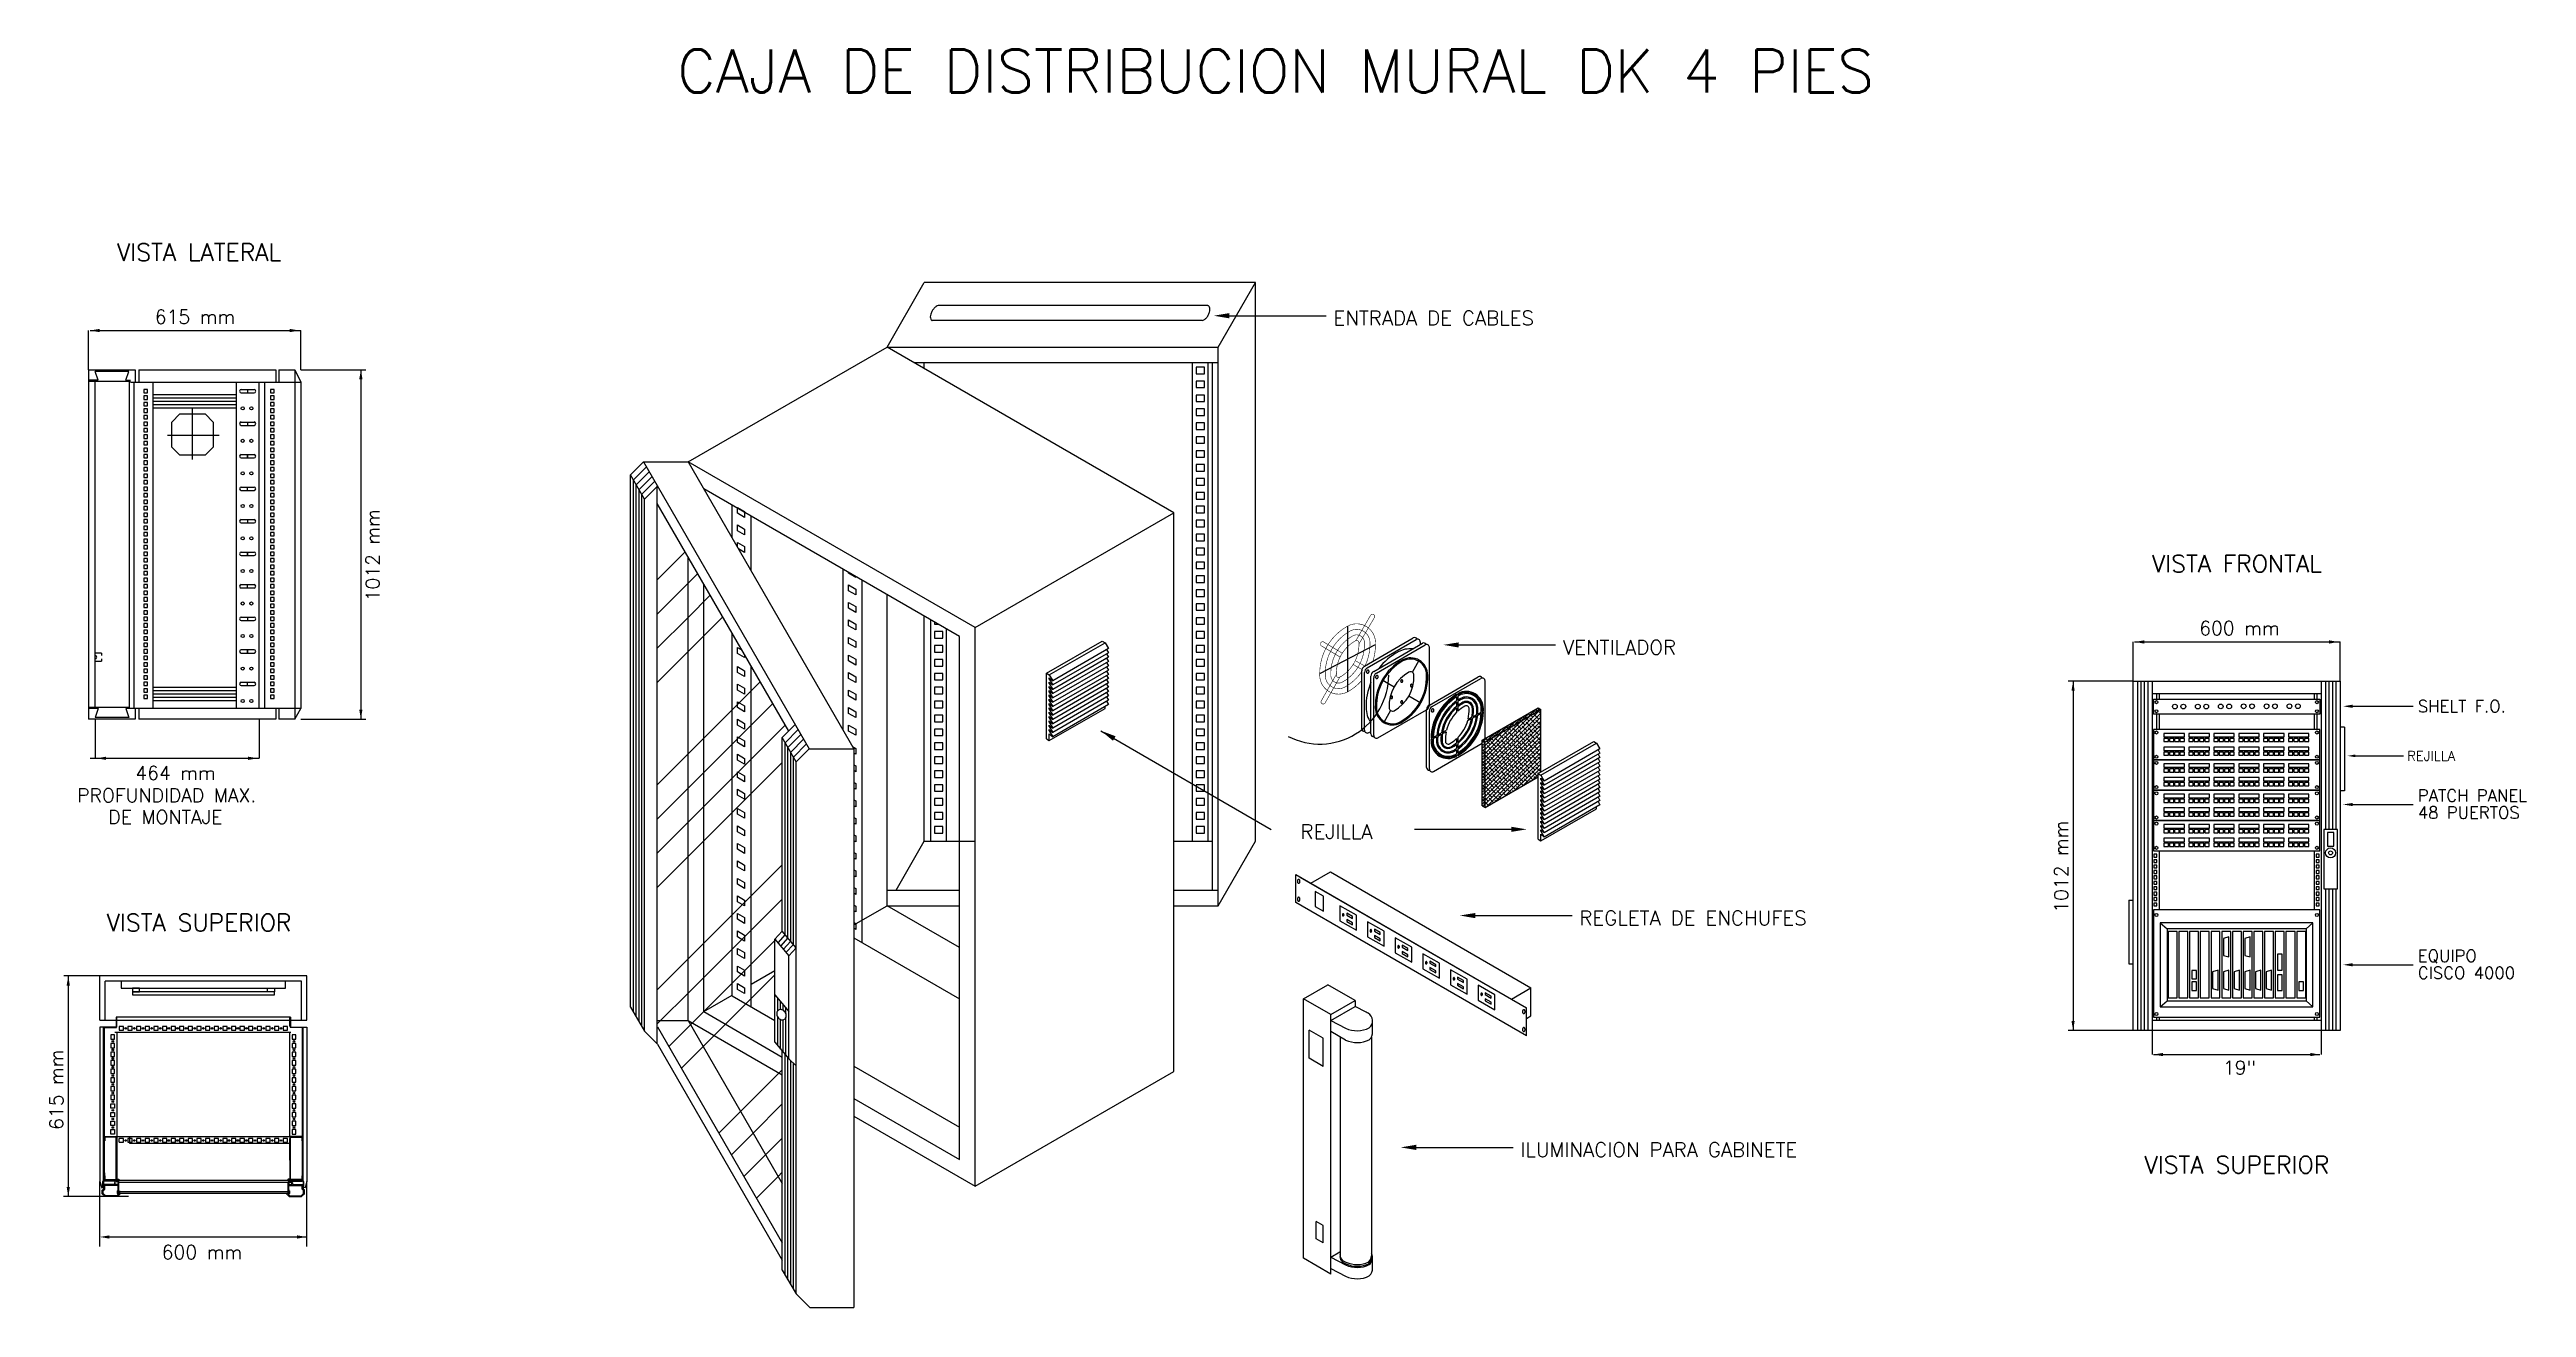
# Model space of a CAD drawing. Extents: x 4.4 to 40.4, y -48.2 to -29.9.
import ezdxf
from ezdxf.enums import TextEntityAlignment as Align

# ---------------------------------------------------------------- set-up
doc = ezdxf.new("R2010")
doc.units = 0
doc.header["$LTSCALE"] = 1200
doc.header["$MEASUREMENT"] = 0
doc.layers.get('0').update_dxf_attribs({"linetype": 'CONTINUOUS'})
doc.layers.get('DEFPOINTS').update_dxf_attribs({"linetype": 'CONTINUOUS'})
doc.layers.add('PIEPLANO', color=7, linetype='CONTINUOUS')
doc.styles.add('2', font='ROMANS.shx', dxfattribs={"height": 2})
doc.styles.add('ROMANS', font='ROMANS.shx', dxfattribs={"height": 0.12})

msp = doc.modelspace()

# ---------------------------------------------------------------- texts
at = {"color": 7, "style": 'ROMANS'}
for s, p in [('VISTA LATERAL', (6.615, -32.984)), ('VISTA FRONTAL', (36.156, -37.497)), ('VISTA SUPERIOR', (6.615, -42.698)), ('VISTA SUPERIOR', (36.156, -46.208))]:
    msp.add_text(s, height=0.25, dxfattribs=at).set_placement(p, align=Align.CENTER)
at = {"color": 8, "style": 'ROMANS'}
for s, p in [('615 mm', (5.972, -33.954)), ('600 mm', (35.609, -38.467)), ('464 mm', (5.69, -40.565)), ('PROFUNDIDAD MAX.', (4.847, -40.889)), ('DE MONTAJE', (5.298, -41.204)), ('19"', (35.952, -44.836))]:
    msp.add_text(s, height=0.2, dxfattribs=at).set_placement(p, align=Align.BOTTOM_LEFT)
at = {"color": 8, "linetype": 'ByBlock', "style": 'ROMANS'}
for s, height, p in [('ENTRADA DE CABLES', 0.21, (23.058, -33.918)), ('VENTILADOR', 0.21, (26.386, -38.689)), ('SHELT F.O.', 0.175, (38.778, -39.525)), ('REJILLA', 0.14, (38.624, -40.227)), ('48 PUERTOS', 0.175, (38.778, -41.066)), ('PATCH PANEL', 0.175, (38.778, -40.82)), ('REJILLA', 0.21, (22.581, -41.361)), ('REGLETA DE ENCHUFES', 0.21, (26.624, -42.611)), ('EQUIPO', 0.175, (38.778, -43.143)), ('CISCO 4000', 0.175, (38.778, -43.389)), ('ILUMINACION PARA GABINETE', 0.21, (25.768, -45.97))]:
    msp.add_text(s, height=height, dxfattribs=at).set_placement(p)
at = {"color": 8, "style": 'ROMANS'}
for s, p in [('1012 mm', (9.232, -37.918)), ('1012 mm', (33.709, -42.431)), ('615 mm', (4.647, -45.578))]:
    msp.add_text(s, height=0.2, rotation=90, dxfattribs=at).set_placement(p)
at = {"color": 8, "linetype": 'ByBlock', "style": 'ROMANS'}
msp.add_text('600 mm', height=0.2, dxfattribs=at).set_placement((6.656, -47.349), align=Align.MIDDLE)
at = {"layer": 'PIEPLANO', "style": '2'}
msp.add_text('CAJA DE DISTRIBUCION MURAL DK 4 PIES', height=0.6219, dxfattribs=at).set_placement((22.221, -30.543), align=Align.CENTER)

# ---------------------------------------------------------------- blocks, each defined once
blk = doc.blocks.new('*X10')
at = {"color": 0}
for p, q in [((8.094, -36.454), (8.601, -35.946)), ((8.655, -36.512), (8.828, -36.339)), ((8.094, -37.073), (8.655, -36.512)), ((8.655, -37.131), (9.054, -36.731)), ((8.094, -37.691), (8.655, -37.131)), ((8.655, -37.749), (9.281, -37.123)), ((8.094, -38.31), (8.655, -37.749)), ((8.655, -39.605), (9.96, -38.3)), ((8.655, -40.224), (10.187, -38.692)), ((8.655, -40.843), (10.413, -39.084)), ((8.094, -40.166), (8.655, -39.605)), ((8.655, -41.462), (10.358, -39.758)), ((8.094, -40.785), (8.655, -40.224)), ((8.094, -41.404), (8.655, -40.843)), ((8.094, -42.022), (8.655, -41.462)), ((8.655, -43.318), (10.358, -41.615)), ((8.655, -43.937), (10.358, -42.233)), ((8.698, -44.512), (10.223, -42.987)), ((8.094, -43.879), (8.655, -43.318)), ((8.155, -44.436), (8.655, -43.937)), ((8.925, -44.904), (10.223, -43.606)), ((8.094, -44.497), (8.155, -44.436)), ((8.305, -44.905), (8.698, -44.512)), ((8.531, -45.297), (8.925, -44.904)), ((9.604, -46.081), (10.358, -45.327)), ((9.211, -46.474), (9.604, -46.081)), ((9.831, -46.473), (10.358, -45.946)), ((9.437, -46.866), (9.831, -46.473)), ((10.057, -46.865), (10.358, -46.564)), ((9.663, -47.259), (10.057, -46.865)), ((9.89, -47.651), (10.284, -47.257)), ((10.284, -47.257), (10.358, -47.183))]:
    blk.add_line(p, q, dxfattribs=at)
blk = doc.blocks.new('*X9')
at = {"color": 0}
for p, q in [((30.316, -38.132), (31.321, -37.126)), ((30.316, -38.203), (31.326, -37.193)), ((30.316, -38.061), (31.154, -37.223)), ((31.183, -37.265), (31.146, -37.228)), ((31.289, -37.3), (31.201, -37.211)), ((31.254, -37.194), (31.236, -37.176)), ((31.326, -37.195), (31.281, -37.15)), ((31.326, -37.265), (31.307, -37.247)), ((30.316, -38.273), (31.326, -37.264)), ((30.316, -37.991), (30.987, -37.32)), ((30.316, -38.344), (31.326, -37.334)), ((30.316, -38.415), (31.326, -37.405)), ((30.316, -37.92), (30.82, -37.416)), ((30.316, -38.485), (31.326, -37.476)), ((30.316, -37.849), (30.652, -37.513)), ((30.316, -38.556), (31.326, -37.547)), ((30.316, -37.778), (30.485, -37.609)), ((30.316, -38.627), (31.326, -37.617)), ((30.316, -38.698), (31.326, -37.688)), ((30.406, -37.76), (30.34, -37.693)), ((30.476, -37.689), (30.429, -37.642)), ((30.582, -37.724), (30.494, -37.636)), ((30.547, -37.618), (30.519, -37.59)), ((30.653, -37.653), (30.565, -37.565)), ((30.688, -37.76), (30.6, -37.671)), ((30.618, -37.547), (30.608, -37.538)), ((30.724, -37.583), (30.653, -37.512)), ((30.759, -37.689), (30.671, -37.6)), ((30.83, -37.618), (30.741, -37.53)), ((30.795, -37.512), (30.743, -37.46)), ((30.865, -37.724), (30.777, -37.636)), ((30.901, -37.547), (30.812, -37.459)), ((30.865, -37.441), (30.833, -37.409)), ((30.936, -37.653), (30.848, -37.565)), ((30.971, -37.477), (30.883, -37.388)), ((30.971, -37.76), (30.883, -37.671)), ((31.007, -37.583), (30.918, -37.494)), ((30.936, -37.371), (30.922, -37.357)), ((31.042, -37.689), (30.954, -37.6)), ((31.042, -37.406), (30.967, -37.331)), ((31.077, -37.512), (30.989, -37.424)), ((31.113, -37.618), (31.024, -37.53)), ((31.113, -37.335), (31.057, -37.279)), ((31.148, -37.441), (31.06, -37.353)), ((31.148, -37.724), (31.06, -37.636)), ((31.183, -37.547), (31.095, -37.459)), ((31.219, -37.371), (31.13, -37.282)), ((31.219, -37.653), (31.13, -37.565)), ((31.254, -37.477), (31.166, -37.388)), ((31.254, -37.76), (31.166, -37.671)), ((31.289, -37.583), (31.201, -37.494)), ((31.325, -37.406), (31.236, -37.318)), ((31.325, -37.689), (31.236, -37.6)), ((31.326, -37.477), (31.272, -37.424)), ((31.326, -37.548), (31.307, -37.53)), ((30.316, -37.708), (30.318, -37.706)), ((30.316, -38.768), (31.326, -37.759)), ((30.335, -37.83), (30.316, -37.811)), ((30.316, -38.839), (31.326, -37.829)), ((30.37, -37.936), (30.316, -37.882)), ((30.335, -38.113), (30.316, -38.094)), ((30.406, -38.042), (30.317, -37.954)), ((30.346, -38.88), (31.326, -37.9)), ((30.441, -37.866), (30.353, -37.777)), ((30.441, -38.148), (30.353, -38.06)), ((30.476, -37.972), (30.388, -37.883)), ((30.512, -37.795), (30.423, -37.706)), ((30.512, -38.078), (30.423, -37.989)), ((30.547, -37.901), (30.459, -37.813)), ((30.547, -38.184), (30.459, -38.095)), ((30.582, -38.007), (30.494, -37.919)), ((30.514, -38.783), (31.326, -37.971)), ((30.618, -37.83), (30.529, -37.742)), ((30.618, -38.113), (30.529, -38.025)), ((30.653, -37.936), (30.565, -37.848)), ((30.653, -38.219), (30.565, -38.131)), ((30.688, -38.042), (30.6, -37.954)), ((30.724, -37.866), (30.635, -37.777)), ((30.724, -38.148), (30.635, -38.06)), ((30.759, -37.972), (30.671, -37.883)), ((30.681, -38.686), (31.326, -38.042)), ((30.795, -37.795), (30.706, -37.706)), ((30.795, -38.078), (30.706, -37.989)), ((30.83, -37.901), (30.741, -37.813)), ((30.83, -38.184), (30.741, -38.095)), ((30.865, -38.007), (30.777, -37.919)), ((30.901, -37.83), (30.812, -37.742)), ((30.901, -38.113), (30.812, -38.025)), ((30.936, -37.936), (30.848, -37.848)), ((30.848, -38.59), (31.326, -38.112)), ((30.936, -38.219), (30.848, -38.131)), ((30.971, -38.042), (30.883, -37.954)), ((31.007, -37.866), (30.918, -37.777)), ((31.007, -38.148), (30.918, -38.06)), ((31.042, -37.972), (30.954, -37.883)), ((31.077, -37.795), (30.989, -37.706)), ((31.077, -38.078), (30.989, -37.989)), ((31.113, -37.901), (31.024, -37.813)), ((31.113, -38.184), (31.024, -38.095)), ((31.148, -38.007), (31.06, -37.919)), ((31.183, -37.83), (31.095, -37.742)), ((31.183, -38.113), (31.095, -38.025)), ((31.219, -37.936), (31.13, -37.848)), ((31.219, -38.219), (31.13, -38.131)), ((31.254, -38.042), (31.166, -37.954)), ((31.289, -37.866), (31.201, -37.777)), ((31.289, -38.148), (31.201, -38.06)), ((31.325, -37.972), (31.236, -37.883)), ((31.326, -37.76), (31.272, -37.706)), ((31.326, -38.043), (31.272, -37.989)), ((31.326, -37.831), (31.307, -37.813)), ((31.326, -38.114), (31.307, -38.095)), ((30.37, -38.219), (30.316, -38.165)), ((30.335, -38.396), (30.316, -38.377)), ((30.37, -38.502), (30.316, -38.448)), ((30.406, -38.325), (30.317, -38.237)), ((30.406, -38.608), (30.317, -38.52)), ((30.441, -38.431), (30.353, -38.343)), ((30.476, -38.254), (30.388, -38.166)), ((30.476, -38.537), (30.388, -38.449)), ((30.512, -38.361), (30.423, -38.272)), ((30.512, -38.643), (30.423, -38.555)), ((30.547, -38.467), (30.459, -38.378)), ((30.582, -38.29), (30.494, -38.201)), ((30.582, -38.573), (30.494, -38.484)), ((30.618, -38.396), (30.529, -38.308)), ((30.618, -38.679), (30.529, -38.59)), ((30.653, -38.502), (30.565, -38.414)), ((30.688, -38.325), (30.6, -38.237)), ((30.688, -38.608), (30.6, -38.52)), ((30.724, -38.431), (30.635, -38.343)), ((30.759, -38.254), (30.671, -38.166)), ((30.759, -38.537), (30.671, -38.449)), ((30.795, -38.361), (30.706, -38.272)), ((30.78, -38.629), (30.706, -38.555)), ((30.83, -38.467), (30.741, -38.378)), ((30.865, -38.29), (30.777, -38.201)), ((30.865, -38.573), (30.777, -38.484)), ((30.901, -38.396), (30.812, -38.308)), ((30.825, -38.603), (30.812, -38.59)), ((30.936, -38.502), (30.848, -38.414)), ((30.971, -38.325), (30.883, -38.237)), ((30.915, -38.551), (30.883, -38.52)), ((31.007, -38.431), (30.918, -38.343)), ((31.042, -38.254), (30.954, -38.166)), ((31.004, -38.5), (30.954, -38.449)), ((31.077, -38.361), (30.989, -38.272)), ((31.015, -38.493), (31.326, -38.183)), ((31.094, -38.448), (31.024, -38.378)), ((31.148, -38.29), (31.06, -38.201)), ((31.183, -38.396), (31.095, -38.308)), ((31.139, -38.422), (31.13, -38.414)), ((31.254, -38.325), (31.166, -38.237)), ((31.183, -38.397), (31.276, -38.304)), ((31.228, -38.37), (31.201, -38.343)), ((31.325, -38.254), (31.236, -38.166)), ((31.281, -38.282), (31.272, -38.272)), ((31.319, -38.26), (31.326, -38.254)), ((30.335, -38.679), (30.316, -38.66)), ((30.37, -38.785), (30.316, -38.731)), ((30.377, -38.862), (30.317, -38.802)), ((30.441, -38.714), (30.353, -38.626)), ((30.466, -38.81), (30.388, -38.732)), ((30.547, -38.749), (30.459, -38.661)), ((30.511, -38.784), (30.494, -38.767)), ((30.601, -38.733), (30.565, -38.696)), ((30.69, -38.681), (30.635, -38.626))]:
    blk.add_line(p, q, dxfattribs=at)
blk = doc.blocks.new('*X8')
at = {"color": 0}
for p, q in [((30.987, -37.32), (31.123, -37.183)), ((31.068, -37.273), (31.038, -37.242)), ((31.077, -37.229), (31.065, -37.217)), ((31.135, -37.234), (31.099, -37.197)), ((31.112, -37.247), (31.249, -37.111)), ((31.202, -37.195), (31.166, -37.159)), ((31.236, -37.176), (31.223, -37.163)), ((31.263, -37.15), (31.233, -37.12)), ((31.238, -37.175), (31.302, -37.111)), ((31.303, -37.137), (31.276, -37.11)), ((30.266, -37.722), (30.294, -37.694)), ((30.316, -37.741), (30.269, -37.693)), ((30.308, -37.68), (30.292, -37.663)), ((30.294, -37.694), (30.371, -37.618)), ((30.362, -37.68), (30.325, -37.644)), ((30.359, -37.682), (30.496, -37.545)), ((30.361, -37.627), (30.359, -37.624)), ((30.429, -37.642), (30.393, -37.605)), ((30.463, -37.622), (30.454, -37.614)), ((30.494, -37.6), (30.46, -37.566)), ((30.485, -37.609), (30.622, -37.473)), ((30.53, -37.583), (30.507, -37.561)), ((30.547, -37.547), (30.527, -37.527)), ((30.597, -37.545), (30.561, -37.508)), ((30.6, -37.494), (30.594, -37.489)), ((30.61, -37.537), (30.747, -37.4)), ((30.665, -37.506), (30.628, -37.469)), ((30.698, -37.486), (30.693, -37.481)), ((30.732, -37.467), (30.695, -37.43)), ((30.736, -37.465), (30.872, -37.328)), ((30.765, -37.448), (30.746, -37.428)), ((30.786, -37.415), (30.762, -37.392)), ((30.833, -37.409), (30.799, -37.375)), ((30.839, -37.362), (30.83, -37.353)), ((30.861, -37.392), (30.998, -37.256)), ((30.9, -37.37), (30.863, -37.333)), ((30.967, -37.331), (30.931, -37.294)), ((30.933, -37.35), (30.932, -37.348)), ((31.001, -37.312), (30.985, -37.295)), ((31.024, -37.282), (30.998, -37.256)), ((30.266, -37.775), (30.316, -37.725)), ((30.266, -37.828), (30.316, -37.778)), ((30.282, -37.813), (30.266, -37.797)), ((30.266, -37.881), (30.316, -37.831)), ((30.308, -37.892), (30.266, -37.85)), ((30.266, -37.934), (30.316, -37.884)), ((30.266, -37.987), (30.316, -37.937)), ((30.266, -38.041), (30.316, -37.991)), ((30.282, -38.025), (30.266, -38.009)), ((30.266, -38.094), (30.316, -38.044)), ((30.308, -38.104), (30.266, -38.062)), ((30.266, -38.147), (30.316, -38.097)), ((30.266, -38.2), (30.316, -38.15)), ((30.316, -37.953), (30.269, -37.905)), ((30.316, -38.165), (30.269, -38.117)), ((30.316, -37.794), (30.295, -37.773)), ((30.316, -38.006), (30.295, -37.985)), ((30.266, -38.253), (30.316, -38.203)), ((30.282, -38.237), (30.266, -38.221)), ((30.266, -38.306), (30.316, -38.256)), ((30.308, -38.316), (30.266, -38.274)), ((30.266, -38.359), (30.316, -38.309)), ((30.266, -38.412), (30.316, -38.362)), ((30.266, -38.465), (30.316, -38.415)), ((30.282, -38.449), (30.266, -38.433)), ((30.266, -38.518), (30.316, -38.468)), ((30.308, -38.528), (30.266, -38.486)), ((30.266, -38.571), (30.316, -38.521)), ((30.266, -38.624), (30.316, -38.574)), ((30.316, -38.377), (30.269, -38.33)), ((30.316, -38.589), (30.269, -38.542)), ((30.316, -38.218), (30.295, -38.197)), ((30.316, -38.43), (30.295, -38.409)), ((30.266, -38.677), (30.316, -38.627)), ((30.282, -38.661), (30.266, -38.645)), ((30.266, -38.73), (30.316, -38.68)), ((30.308, -38.741), (30.266, -38.698)), ((30.266, -38.783), (30.316, -38.733)), ((30.266, -38.836), (30.316, -38.786)), ((30.282, -38.873), (30.266, -38.857)), ((30.316, -38.801), (30.269, -38.754)), ((30.279, -38.876), (30.316, -38.839)), ((30.316, -38.642), (30.295, -38.621)), ((30.316, -38.854), (30.295, -38.833)), ((30.313, -38.895), (30.316, -38.892))]:
    blk.add_line(p, q, dxfattribs=at)

# ---------------------------------------------------------------- linework, layer by layer
for p, q in [((16.588, -34.233), (17.128, -33.298)), ((21.928, -33.298), (17.128, -33.298)), ((21.388, -34.233), (21.928, -33.298)), ((21.928, -41.394), (21.928, -33.298)), ((21.24, -33.632), (17.33, -33.632)), ((21.154, -33.85), (17.244, -33.85)), ((13.706, -35.897), (16.588, -34.233)), ((20.745, -36.633), (16.588, -34.233)), ((16.588, -34.233), (21.388, -34.233)), ((16.976, -34.457), (21.388, -34.457)), ((17.128, -34.545), (17.128, -34.457)), ((21.308, -42.105), (21.308, -34.457)), ((21.388, -42.329), (21.388, -34.233)), ((5.014, -34.563), (5.014, -39.623)), ((5.014, -34.563), (5.689, -34.563)), ((5.15, -34.714), (5.014, -34.714)), ((5.106, -34.732), (5.106, -39.454)), ((5.15, -34.714), (5.108, -34.586)), ((5.596, -34.586), (5.108, -34.586)), ((5.554, -34.714), (5.596, -34.586)), ((5.601, -34.732), (5.601, -39.472)), ((5.622, -34.741), (8.089, -34.741)), ((5.668, -34.741), (5.668, -39.472)), ((5.689, -34.563), (5.689, -34.741)), ((5.742, -34.563), (5.742, -34.741)), ((5.742, -34.563), (7.726, -34.563)), ((5.945, -34.741), (5.945, -39.472)), ((7.153, -34.741), (7.153, -39.472)), ((7.483, -34.741), (7.483, -39.472)), ((7.564, -34.741), (7.564, -39.472)), ((7.726, -34.563), (7.726, -34.741)), ((7.769, -34.563), (7.769, -34.741)), ((7.769, -34.563), (8.003, -34.563)), ((8.003, -34.563), (8.003, -39.623)), ((8.003, -34.563), (8.089, -34.741)), ((8.089, -34.741), (8.089, -39.472)), ((5.945, -34.92), (7.153, -34.92)), ((5.945, -34.968), (7.153, -34.968)), ((5.945, -35.017), (7.153, -35.017)), ((5.945, -35.065), (7.153, -35.065)), ((5.945, -35.113), (7.153, -35.113)), ((17.863, -38.297), (13.706, -35.897)), ((17.639, -38.427), (13.93, -36.285)), ((17.863, -38.297), (20.745, -36.633)), ((20.745, -44.729), (20.745, -36.633)), ((13.93, -43.864), (13.93, -37.663)), ((16.588, -42.329), (16.588, -37.82)), ((17.128, -41.394), (17.128, -38.132)), ((17.863, -46.393), (17.863, -38.297)), ((5.106, -38.668), (5.106, -38.785)), ((5.2, -38.668), (5.106, -38.668)), ((5.2, -38.668), (5.2, -38.702)), ((5.2, -38.751), (5.2, -38.785)), ((17.639, -46.005), (17.639, -38.427)), ((18.9, -38.96), (19.708, -38.494)), ((18.94, -38.983), (19.748, -38.517)), ((19.708, -38.494), (19.748, -38.517)), ((23.509, -38.857), (24.216, -38.449)), ((23.549, -38.88), (24.256, -38.472)), ((23.642, -38.934), (24.349, -38.525)), ((23.682, -38.957), (24.389, -38.549)), ((24.203, -38.945), (24.302, -38.772)), ((24.316, -38.506), (24.316, -38.545)), ((24.449, -39.42), (24.449, -38.583)), ((5.106, -38.785), (5.2, -38.785)), ((18.9, -39.912), (18.9, -38.96)), ((18.9, -38.96), (18.94, -38.983)), ((18.94, -38.983), (18.989, -39.068)), ((18.94, -39.025), (18.989, -39.068)), ((18.94, -39.046), (18.94, -39.025)), ((18.94, -39.046), (18.989, -39.13)), ((18.94, -39.087), (18.989, -39.13)), ((18.94, -39.108), (18.94, -39.087)), ((18.94, -39.108), (18.989, -39.193)), ((23.469, -39.763), (23.469, -38.926)), ((23.509, -39.786), (23.509, -38.95)), ((23.602, -39.84), (23.602, -39.003)), ((23.642, -39.863), (23.642, -39.026)), ((23.766, -39.055), (23.937, -39.159)), ((24.449, -39.42), (25.157, -39.011)), ((24.489, -39.443), (25.197, -39.034)), ((25.257, -39.905), (25.257, -39.069)), ((34.652, -44.136), (34.652, -39.076)), ((34.652, -39.076), (37.652, -39.076)), ((34.713, -39.076), (34.713, -44.136)), ((34.763, -39.076), (34.763, -44.136)), ((34.813, -39.076), (34.813, -44.136)), ((34.863, -39.076), (34.863, -44.136)), ((34.926, -39.076), (34.926, -44.136)), ((37.378, -39.076), (37.378, -44.136)), ((37.439, -39.076), (37.439, -41.226)), ((37.489, -39.076), (37.489, -41.226)), ((37.539, -39.076), (37.539, -41.226)), ((37.589, -39.076), (37.589, -41.226)), ((37.652, -39.076), (37.652, -44.136)), ((37.652, -39.076), (37.652, -44.136)), ((5.601, -39.454), (5.014, -39.454)), ((5.15, -39.472), (5.014, -39.472)), ((5.15, -39.472), (5.108, -39.6)), ((8.089, -39.472), (5.554, -39.472)), ((5.554, -39.472), (5.596, -39.6)), ((5.689, -39.472), (5.689, -39.623)), ((5.742, -39.472), (5.742, -39.623)), ((5.945, -39.162), (7.153, -39.162)), ((5.945, -39.211), (7.153, -39.211)), ((5.945, -39.259), (7.153, -39.259)), ((5.945, -39.307), (7.153, -39.307)), ((5.945, -39.355), (7.153, -39.355)), ((7.726, -39.472), (7.726, -39.623)), ((7.769, -39.472), (7.769, -39.623)), ((8.003, -39.623), (8.089, -39.472)), ((18.94, -39.15), (18.989, -39.193)), ((18.94, -39.17), (18.94, -39.15)), ((18.94, -39.17), (18.989, -39.255)), ((18.94, -39.212), (18.989, -39.255)), ((18.94, -39.233), (18.94, -39.212)), ((18.94, -39.233), (18.989, -39.318)), ((18.94, -39.274), (18.989, -39.318)), ((18.94, -39.295), (18.94, -39.274)), ((18.94, -39.295), (18.989, -39.38)), ((18.94, -39.337), (18.989, -39.38)), ((18.94, -39.358), (18.94, -39.337)), ((18.94, -39.358), (18.989, -39.442)), ((18.94, -39.399), (18.989, -39.442)), ((18.94, -39.42), (18.94, -39.399)), ((18.94, -39.42), (18.989, -39.505)), ((18.94, -39.462), (18.989, -39.505)), ((18.94, -39.482), (18.94, -39.462)), ((18.94, -39.935), (19.748, -39.469)), ((18.94, -39.482), (18.989, -39.567)), ((19.748, -39.469), (19.748, -39.441)), ((23.702, -39.898), (24.409, -39.489)), ((24.154, -39.287), (24.325, -39.391)), ((24.409, -40.326), (24.409, -39.489)), ((24.845, -39.265), (24.845, -39.284)), ((24.845, -39.303), (24.845, -39.36)), ((24.845, -39.38), (24.845, -39.44)), ((24.845, -39.461), (24.845, -39.526)), ((24.861, -39.256), (24.861, -39.274)), ((24.861, -39.293), (24.861, -39.35)), ((24.861, -39.369), (24.861, -39.428)), ((24.861, -39.448), (24.861, -39.511)), ((25.217, -39.929), (26.025, -39.462)), ((25.257, -39.952), (26.065, -39.485)), ((26.025, -39.462), (26.065, -39.485)), ((26.065, -40.391), (26.065, -39.485)), ((34.926, -39.254), (37.378, -39.254)), ((5.689, -39.623), (5.014, -39.623)), ((5.596, -39.6), (5.108, -39.6)), ((7.726, -39.623), (5.742, -39.623)), ((8.003, -39.623), (7.769, -39.623)), ((18.94, -39.524), (18.989, -39.567)), ((18.94, -39.545), (18.94, -39.524)), ((18.94, -39.545), (18.989, -39.63)), ((18.94, -39.586), (18.989, -39.63)), ((18.94, -39.607), (18.94, -39.586)), ((18.94, -39.607), (18.989, -39.692)), ((18.94, -39.649), (18.989, -39.692)), ((18.94, -39.67), (18.94, -39.649)), ((18.94, -39.67), (18.989, -39.754)), ((18.94, -39.711), (18.989, -39.754)), ((18.94, -39.732), (18.94, -39.711)), ((18.94, -39.732), (18.989, -39.817)), ((18.94, -39.774), (18.989, -39.817)), ((18.94, -39.794), (18.94, -39.774)), ((18.94, -39.794), (18.989, -39.879)), ((18.94, -39.836), (18.989, -39.879)), ((18.94, -39.935), (18.94, -39.836)), ((23.569, -39.821), (23.602, -39.802)), ((23.888, -39.501), (23.789, -39.675)), ((24.449, -40.349), (24.449, -39.512)), ((24.571, -39.87), (24.622, -39.844)), ((24.572, -39.851), (24.624, -39.824)), ((24.639, -39.835), (24.692, -39.807)), ((24.642, -39.815), (24.697, -39.786)), ((25.006, -39.644), (25.062, -39.615)), ((25.011, -39.623), (25.066, -39.595)), ((25.08, -39.606), (25.133, -39.578)), ((25.083, -39.586), (25.135, -39.559)), ((25.15, -39.569), (25.2, -39.543)), ((25.151, -39.551), (25.201, -39.525)), ((25.217, -39.516), (25.233, -39.508)), ((25.217, -39.535), (25.233, -39.526)), ((37.715, -39.739), (37.652, -39.739)), ((37.715, -39.739), (37.715, -40.664)), ((18.9, -39.912), (18.94, -39.935)), ((24.473, -39.903), (24.489, -39.894)), ((24.473, -39.921), (24.489, -39.912)), ((24.505, -39.904), (24.554, -39.879)), ((24.506, -39.886), (24.556, -39.86)), ((24.509, -40.383), (25.217, -39.975)), ((24.845, -39.907), (24.845, -39.97)), ((24.845, -39.99), (24.845, -40.049)), ((24.845, -40.069), (24.845, -40.125)), ((24.845, -40.144), (24.845, -40.162)), ((24.861, -39.892), (24.861, -39.957)), ((24.861, -39.978), (24.861, -40.038)), ((24.861, -40.058), (24.861, -40.115)), ((24.861, -40.134), (24.861, -40.153)), ((25.217, -39.929), (25.257, -39.952)), ((25.217, -40.881), (25.217, -39.929)), ((25.257, -40.904), (25.257, -39.952)), ((26.025, -40.414), (26.832, -39.948)), ((26.065, -40.437), (26.872, -39.971)), ((26.832, -39.948), (26.872, -39.971)), ((25.257, -40.904), (26.025, -40.46)), ((26.025, -40.414), (26.065, -40.437)), ((26.025, -41.366), (26.025, -40.414)), ((26.065, -40.437), (26.114, -40.522)), ((26.065, -40.5), (26.065, -40.479)), ((26.065, -40.479), (26.114, -40.522)), ((26.065, -40.5), (26.114, -40.584)), ((26.065, -40.562), (26.065, -40.541)), ((26.065, -40.541), (26.114, -40.584)), ((26.065, -40.562), (26.114, -40.647)), ((25.217, -40.881), (25.257, -40.904)), ((26.065, -40.625), (26.065, -40.604)), ((26.065, -40.604), (26.114, -40.647)), ((26.065, -40.625), (26.114, -40.709)), ((26.065, -40.687), (26.065, -40.666)), ((26.065, -40.666), (26.114, -40.709)), ((26.065, -40.687), (26.114, -40.772)), ((26.065, -40.749), (26.065, -40.729)), ((26.065, -40.729), (26.114, -40.772)), ((26.065, -40.749), (26.114, -40.834)), ((26.065, -40.812), (26.065, -40.791)), ((26.065, -40.791), (26.114, -40.834)), ((26.065, -40.812), (26.114, -40.896)), ((26.065, -40.874), (26.065, -40.853)), ((26.065, -40.853), (26.114, -40.896)), ((26.065, -40.874), (26.114, -40.959)), ((26.065, -40.937), (26.065, -40.916)), ((26.065, -40.916), (26.114, -40.959)), ((26.065, -41.389), (26.872, -40.923)), ((26.872, -40.923), (26.872, -40.895)), ((37.715, -40.664), (37.652, -40.664)), ((26.065, -40.937), (26.114, -41.021)), ((26.065, -40.999), (26.065, -40.978)), ((26.065, -40.978), (26.114, -41.021)), ((26.065, -40.999), (26.114, -41.084)), ((26.065, -41.061), (26.065, -41.041)), ((26.065, -41.041), (26.114, -41.084)), ((26.065, -41.061), (26.114, -41.146)), ((26.065, -41.124), (26.065, -41.103)), ((26.065, -41.103), (26.114, -41.146)), ((26.065, -41.124), (26.114, -41.208)), ((26.065, -41.186), (26.065, -41.165)), ((26.065, -41.165), (26.114, -41.208)), ((26.065, -41.186), (26.114, -41.271)), ((26.065, -41.249), (26.065, -41.228)), ((26.065, -41.228), (26.114, -41.271)), ((26.065, -41.249), (26.114, -41.333)), ((26.065, -41.29), (26.114, -41.333)), ((26.065, -41.389), (26.065, -41.29)), ((16.718, -42.105), (17.128, -41.394)), ((17.128, -41.394), (17.863, -41.394)), ((20.745, -41.394), (21.308, -41.394)), ((21.388, -42.329), (21.928, -41.394)), ((26.025, -41.366), (26.065, -41.389)), ((16.106, -42.608), (16.588, -42.329)), ((16.588, -42.105), (17.639, -42.105)), ((16.588, -42.329), (17.639, -42.329)), ((17.639, -42.936), (16.588, -42.329)), ((20.745, -42.105), (21.388, -42.105)), ((20.745, -42.329), (21.388, -42.329)), ((34.589, -42.247), (34.652, -42.247)), ((34.589, -42.247), (34.589, -43.171)), ((37.439, -42.082), (37.439, -44.136)), ((37.489, -42.082), (37.489, -44.136)), ((37.539, -42.082), (37.539, -44.136)), ((37.589, -42.082), (37.589, -44.136)), ((5.178, -43.986), (5.178, -43.346)), ((5.253, -43.986), (5.253, -43.421)), ((8.101, -43.986), (8.101, -43.421)), ((8.176, -43.986), (8.176, -43.346)), ((14.619, -43.467), (14.961, -43.269)), ((34.589, -43.171), (34.652, -43.171)), ((13.93, -43.864), (14.342, -43.627)), ((13.706, -43.993), (15.069, -44.78)), ((13.93, -43.864), (15.069, -44.521)), ((37.652, -44.136), (34.652, -44.136)), ((34.926, -43.985), (37.378, -43.985)), ((17.863, -46.393), (20.745, -44.729)), ((16.106, -45.12), (17.639, -46.005)), ((16.106, -45.379), (17.863, -46.393))]:
    msp.add_line(p, q)
at = {"color": 8}
for p, q in [((5.014, -34.563), (5.014, -33.993)), ((5.034, -33.993), (7.447, -33.993)), ((5.116, -33.993), (8.089, -33.993)), ((8.089, -34.563), (8.089, -33.993)), ((21.015, -41.394), (21.015, -34.457)), ((21.245, -41.394), (21.245, -34.457)), ((8.089, -34.563), (9.031, -34.563)), ((8.96, -34.563), (8.96, -39.623)), ((8.985, -34.563), (8.985, -34.563)), ((6.516, -35.113), (6.516, -35.861)), ((6.905, -35.515), (6.157, -35.515)), ((6.219, -35.319), (6.337, -35.2)), ((6.819, -35.319), (6.701, -35.2)), ((6.219, -35.682), (6.337, -35.8)), ((6.819, -35.682), (6.701, -35.8)), ((13.059, -35.897), (12.871, -36.086)), ((13.059, -35.897), (15.459, -40.054)), ((13.059, -35.897), (13.706, -35.897)), ((13.706, -35.897), (16.106, -40.054)), ((12.871, -43.797), (12.871, -36.086)), ((13.073, -36.436), (12.871, -36.086)), ((13.101, -35.97), (12.913, -36.159)), ((12.913, -43.87), (12.913, -36.159)), ((13.141, -36.039), (12.953, -36.228)), ((12.953, -43.939), (12.953, -36.228)), ((13.181, -36.109), (12.993, -36.297)), ((13.221, -36.178), (13.033, -36.367)), ((13.261, -36.247), (13.073, -36.436)), ((13.257, -44.332), (13.257, -36.251)), ((12.993, -44.008), (12.993, -36.297)), ((13.033, -44.078), (13.033, -36.367)), ((13.073, -44.147), (13.073, -36.436)), ((15.163, -39.799), (13.257, -36.498)), ((14.342, -36.998), (14.342, -36.523)), ((14.619, -37.478), (14.619, -36.683)), ((13.706, -43.993), (13.706, -37.275)), ((15.952, -39.787), (15.952, -37.446)), ((16.229, -42.866), (16.229, -37.613)), ((8.96, -37.998), (8.96, -39.623)), ((14.342, -43.636), (14.342, -38.376)), ((17.222, -41.394), (17.222, -38.186)), ((17.452, -41.394), (17.452, -38.319)), ((23.264, -38.277), (23.264, -39.229)), ((22.86, -38.963), (23.668, -38.543)), ((34.652, -39.076), (34.652, -38.506)), ((34.672, -38.506), (37.084, -38.506)), ((34.753, -38.506), (37.652, -38.506)), ((37.652, -39.076), (37.652, -38.506)), ((14.619, -43.796), (14.619, -38.856)), ((34.652, -39.076), (33.711, -39.076)), ((33.756, -39.076), (33.756, -39.076)), ((33.781, -39.076), (33.781, -44.136)), ((34.989, -39.335), (37.314, -39.335)), ((5.108, -39.623), (5.108, -40.192)), ((7.484, -39.623), (7.484, -40.192)), ((8.089, -39.623), (9.031, -39.623)), ((8.985, -39.623), (8.985, -39.623)), ((15.257, -39.704), (15.069, -39.893)), ((15.299, -39.777), (15.111, -39.966)), ((15.339, -39.846), (15.151, -40.035)), ((5.034, -40.192), (7.447, -40.192)), ((5.116, -40.192), (7.484, -40.192)), ((15.069, -42.698), (15.069, -39.893)), ((15.271, -40.243), (15.069, -39.893)), ((15.111, -42.748), (15.111, -39.966)), ((15.151, -42.796), (15.151, -40.035)), ((15.379, -39.916), (15.191, -40.104)), ((15.191, -42.843), (15.191, -40.104)), ((15.419, -39.985), (15.231, -40.174)), ((15.231, -42.891), (15.231, -40.174)), ((15.459, -40.054), (15.271, -40.243)), ((15.459, -40.054), (16.106, -40.054)), ((16.106, -40.054), (16.106, -48.15)), ((15.271, -47.954), (15.271, -40.243)), ((22.513, -41.878), (25.857, -43.808)), ((22.513, -42.284), (22.513, -41.878)), ((22.574, -41.913), (25.796, -43.773)), ((22.733, -42.004), (23.018, -41.84)), ((23.018, -41.84), (25.922, -43.517)), ((25.857, -44.214), (22.513, -42.284)), ((22.794, -42.122), (22.794, -42.34)), ((15.069, -42.698), (14.961, -42.815)), ((15.271, -42.939), (15.069, -42.698)), ((33.781, -42.511), (33.781, -44.136)), ((35.045, -42.576), (35.045, -43.793)), ((37.258, -42.576), (35.045, -42.576)), ((35.045, -42.576), (35.145, -42.663)), ((37.158, -42.663), (35.145, -42.663)), ((35.145, -42.663), (35.145, -43.706)), ((37.258, -42.576), (37.158, -42.663)), ((37.158, -42.663), (37.158, -43.706)), ((37.258, -43.793), (37.258, -42.576)), ((14.961, -44.308), (14.961, -42.815)), ((14.961, -42.815), (15.163, -43.056)), ((15.111, -42.748), (15.003, -42.865)), ((15.151, -42.796), (15.043, -42.913)), ((15.191, -42.843), (15.083, -42.961)), ((15.231, -42.891), (15.123, -43.008)), ((15.271, -42.939), (15.163, -43.056)), ((15.271, -42.939), (15.163, -43.056)), ((15.163, -44.549), (15.163, -43.056)), ((16.106, -42.795), (17.639, -43.68)), ((5.465, -43.346), (4.654, -43.346)), ((4.719, -43.346), (4.719, -46.541)), ((12.871, -43.797), (13.073, -44.147)), ((14.342, -43.636), (14.961, -43.993)), ((14.961, -43.621), (15.163, -43.862)), ((15.003, -43.852), (15.003, -43.671)), ((15.043, -43.833), (15.043, -43.719)), ((15.083, -43.844), (15.083, -43.767)), ((22.626, -43.678), (22.979, -43.474)), ((23.021, -43.906), (22.626, -43.678)), ((22.626, -47.438), (22.626, -43.678)), ((23.375, -43.702), (22.979, -43.474)), ((23.021, -43.906), (23.375, -43.702)), ((23.021, -43.992), (23.375, -43.788)), ((23.375, -43.702), (23.375, -43.788)), ((25.638, -43.681), (25.922, -43.517)), ((25.922, -43.923), (25.922, -43.517)), ((35.045, -43.793), (35.145, -43.706)), ((35.045, -43.793), (37.258, -43.793)), ((35.145, -43.706), (37.158, -43.706)), ((37.258, -43.793), (37.158, -43.706)), ((4.719, -44.106), (4.719, -45.731)), ((13.073, -44.147), (13.261, -44.336)), ((13.257, -43.993), (13.706, -43.993)), ((13.261, -44.083), (15.069, -47.214)), ((13.706, -43.993), (15.069, -46.353)), ((15.003, -44.358), (15.003, -43.943)), ((15.043, -44.406), (15.043, -43.977)), ((15.083, -44.453), (15.083, -43.982)), ((15.123, -43.896), (15.123, -43.814)), ((15.123, -44.501), (15.123, -43.946)), ((22.909, -44.249), (22.705, -44.131)), ((22.705, -44.539), (22.705, -44.131)), ((23.021, -47.666), (23.021, -43.906)), ((23.233, -44.275), (23.021, -44.153)), ((23.624, -44.153), (23.624, -44.017)), ((25.857, -44.214), (25.857, -43.808)), ((25.857, -43.961), (25.922, -43.923)), ((34.652, -44.136), (33.711, -44.136)), ((33.756, -44.136), (33.756, -44.136)), ((34.926, -44.136), (34.926, -44.486)), ((37.378, -44.136), (37.378, -44.486)), ((13.261, -44.336), (15.069, -47.466)), ((14.961, -44.308), (15.163, -44.549)), ((15.069, -47.612), (15.069, -44.436)), ((15.111, -47.683), (15.111, -44.487)), ((22.909, -44.657), (22.909, -44.249)), ((23.154, -44.229), (23.154, -47.41)), ((23.609, -44.234), (23.609, -47.405)), ((34.945, -44.486), (37.358, -44.486)), ((35.027, -44.486), (37.277, -44.486)), ((15.151, -47.751), (15.151, -44.534)), ((15.271, -44.648), (15.163, -44.549)), ((15.191, -47.819), (15.191, -44.574)), ((15.231, -47.886), (15.231, -44.611)), ((16.106, -44.654), (17.639, -45.539)), ((22.909, -44.657), (22.705, -44.539)), ((5.59, -46.541), (4.648, -46.541)), ((4.694, -46.541), (4.694, -46.541)), ((22.81, -47.156), (22.81, -46.906)), ((22.909, -46.964), (22.81, -46.906)), ((22.909, -47.213), (22.909, -46.964)), ((22.909, -47.213), (22.81, -47.156)), ((23.021, -47.422), (23.153, -47.346)), ((15.069, -47.612), (15.271, -47.954)), ((23.021, -47.666), (22.626, -47.438)), ((23.624, -47.612), (23.624, -47.447)), ((15.271, -47.954), (15.467, -48.15)), ((15.467, -48.15), (16.106, -48.15))]:
    msp.add_line(p, q, dxfattribs=at)
at = {"color": 8, "linetype": 'ByBlock'}
for p, q in [((21.548, -33.779), (22.952, -33.779)), ((24.876, -38.549), (26.28, -38.549)), ((37.834, -39.438), (38.712, -39.438)), ((19.688, -39.793), (22.156, -41.222)), ((37.87, -40.157), (38.572, -40.157)), ((37.834, -40.862), (38.712, -40.862)), ((25.637, -41.222), (24.233, -41.222)), ((25.115, -42.471), (26.519, -42.471)), ((37.834, -43.185), (38.712, -43.185)), ((24.258, -45.831), (25.662, -45.831)), ((5.176, -47.266), (5.176, -46.323)), ((8.176, -47.266), (8.176, -46.323)), ((8.176, -47.266), (8.176, -46.323)), ((5.316, -47.129), (8.176, -47.129))]:
    msp.add_line(p, q, dxfattribs=at)
at = {"color": 7}
for p, q in [((5.622, -34.732), (5.014, -34.732)), ((5.622, -34.718), (5.554, -34.718)), ((7.226, -34.847), (7.412, -34.847)), ((7.226, -34.896), (7.412, -34.896)), ((7.319, -34.847), (7.319, -34.896)), ((7.226, -35.319), (7.412, -35.319)), ((7.226, -35.319), (7.412, -35.319)), ((7.226, -35.368), (7.412, -35.368)), ((7.319, -35.319), (7.319, -35.368)), ((7.226, -35.79), (7.412, -35.79)), ((7.226, -35.79), (7.412, -35.79)), ((7.226, -35.79), (7.412, -35.79)), ((7.226, -35.79), (7.412, -35.79)), ((7.226, -35.839), (7.412, -35.839)), ((7.226, -35.839), (7.412, -35.839)), ((7.319, -35.79), (7.319, -35.839)), ((7.319, -35.839), (7.319, -35.79)), ((7.226, -36.261), (7.412, -36.261)), ((7.226, -36.261), (7.412, -36.261)), ((7.319, -36.31), (7.319, -36.261)), ((7.226, -36.31), (7.412, -36.31)), ((7.226, -36.733), (7.412, -36.733)), ((7.226, -36.733), (7.412, -36.733)), ((7.226, -36.782), (7.412, -36.782)), ((7.319, -36.733), (7.319, -36.782)), ((7.226, -37.204), (7.412, -37.204)), ((7.226, -37.204), (7.412, -37.204)), ((7.226, -37.204), (7.412, -37.204)), ((7.226, -37.204), (7.412, -37.204)), ((7.226, -37.253), (7.412, -37.253)), ((7.226, -37.253), (7.412, -37.253)), ((7.319, -37.253), (7.319, -37.204)), ((7.319, -37.204), (7.319, -37.253)), ((7.226, -37.676), (7.412, -37.676)), ((7.226, -37.676), (7.412, -37.676)), ((7.319, -37.724), (7.319, -37.676)), ((7.226, -37.724), (7.412, -37.724)), ((7.226, -38.147), (7.412, -38.147)), ((7.226, -38.147), (7.412, -38.147)), ((7.226, -38.196), (7.412, -38.196)), ((7.319, -38.147), (7.319, -38.196)), ((7.226, -38.618), (7.412, -38.618)), ((7.226, -38.618), (7.412, -38.618)), ((7.226, -38.618), (7.412, -38.618)), ((7.226, -38.618), (7.412, -38.618)), ((7.226, -38.667), (7.412, -38.667)), ((7.226, -38.667), (7.412, -38.667)), ((7.319, -38.618), (7.319, -38.667)), ((7.319, -38.667), (7.319, -38.618)), ((7.226, -39.09), (7.412, -39.09)), ((7.226, -39.09), (7.412, -39.09)), ((7.319, -39.139), (7.319, -39.09)), ((7.226, -39.139), (7.412, -39.139)), ((34.989, -39.254), (34.989, -39.335)), ((35.027, -39.254), (35.027, -39.335)), ((37.277, -39.254), (37.277, -39.335)), ((37.314, -39.254), (37.314, -39.335)), ((34.989, -39.555), (34.989, -39.775)), ((35.027, -39.555), (35.027, -39.775)), ((37.277, -39.555), (37.277, -39.775)), ((37.314, -39.555), (37.314, -39.775)), ((35.027, -41.535), (35.027, -42.389)), ((37.277, -41.535), (37.277, -42.389)), ((8.176, -43.346), (5.178, -43.346)), ((8.101, -43.421), (5.253, -43.421)), ((5.178, -43.986), (8.176, -43.986)), ((5.178, -44.087), (5.178, -46.323)), ((5.407, -44.087), (5.178, -44.087)), ((5.23, -46.316), (5.23, -44.087)), ((5.235, -44.087), (5.235, -46.316)), ((5.242, -44.095), (5.407, -44.095)), ((5.242, -45.695), (5.242, -44.095)), ((5.395, -44.163), (7.932, -44.163)), ((5.409, -44.087), (5.407, -44.087)), ((5.407, -44.095), (5.409, -44.094)), ((5.407, -44.095), (5.407, -44.095)), ((5.41, -44.086), (5.409, -44.087)), ((5.409, -44.094), (5.411, -44.094)), ((5.411, -44.086), (5.41, -44.086)), ((5.412, -44.085), (5.411, -44.086)), ((5.411, -44.094), (5.414, -44.093)), ((5.413, -44.084), (5.412, -44.085)), ((5.414, -44.083), (5.413, -44.084)), ((5.415, -44.08), (5.414, -44.081)), ((5.414, -44.081), (5.414, -44.082)), ((5.414, -44.082), (5.414, -44.083)), ((5.414, -44.093), (5.416, -44.092)), ((7.94, -43.944), (5.415, -43.944)), ((5.415, -43.944), (5.415, -44.092)), ((5.415, -44.08), (5.415, -44.08)), ((5.416, -44.092), (5.418, -44.09)), ((5.418, -44.09), (5.419, -44.088)), ((5.419, -44.088), (5.421, -44.086)), ((5.421, -44.084), (5.422, -44.08)), ((5.421, -44.086), (5.421, -44.084)), ((5.422, -44.08), (5.422, -43.944)), ((5.422, -44.163), (5.422, -45.673)), ((5.458, -44.08), (5.458, -44.132)), ((5.521, -44.08), (5.458, -44.08)), ((5.458, -44.132), (5.521, -44.132)), ((5.465, -44.106), (5.465, -44.106)), ((5.496, -44.081), (5.496, -44.081)), ((5.521, -44.132), (5.521, -44.08)), ((5.583, -44.08), (5.583, -44.132)), ((5.646, -44.08), (5.583, -44.08)), ((5.583, -44.132), (5.646, -44.132)), ((5.607, -44.163), (7.947, -44.163)), ((5.646, -44.132), (5.646, -44.08)), ((5.708, -44.08), (5.708, -44.132)), ((5.771, -44.08), (5.708, -44.08)), ((5.708, -44.132), (5.771, -44.132)), ((5.771, -44.132), (5.771, -44.08)), ((5.833, -44.08), (5.833, -44.132)), ((5.896, -44.08), (5.833, -44.08)), ((5.833, -44.132), (5.896, -44.132)), ((5.896, -44.132), (5.896, -44.08)), ((5.958, -44.08), (5.958, -44.132)), ((6.021, -44.08), (5.958, -44.08)), ((5.958, -44.132), (6.021, -44.132)), ((6.021, -44.132), (6.021, -44.08)), ((6.083, -44.08), (6.083, -44.132)), ((6.146, -44.08), (6.083, -44.08)), ((6.083, -44.132), (6.146, -44.132)), ((6.146, -44.132), (6.146, -44.08)), ((6.208, -44.08), (6.208, -44.132)), ((6.271, -44.08), (6.208, -44.08)), ((6.208, -44.132), (6.271, -44.132)), ((6.271, -44.132), (6.271, -44.08)), ((6.396, -44.08), (6.333, -44.08)), ((6.333, -44.08), (6.333, -44.132)), ((6.333, -44.132), (6.396, -44.132)), ((6.396, -44.132), (6.396, -44.08)), ((6.458, -44.08), (6.458, -44.132)), ((6.521, -44.08), (6.458, -44.08)), ((6.458, -44.132), (6.521, -44.132)), ((6.521, -44.132), (6.521, -44.08)), ((6.583, -44.08), (6.583, -44.132)), ((6.646, -44.08), (6.583, -44.08)), ((6.583, -44.132), (6.646, -44.132)), ((6.646, -44.132), (6.646, -44.08)), ((6.708, -44.08), (6.708, -44.132)), ((6.771, -44.08), (6.708, -44.08)), ((6.708, -44.132), (6.771, -44.132)), ((6.771, -44.132), (6.771, -44.08)), ((6.896, -44.08), (6.833, -44.08)), ((6.833, -44.08), (6.833, -44.132)), ((6.833, -44.132), (6.896, -44.132)), ((6.896, -44.132), (6.896, -44.08)), ((6.958, -44.08), (6.958, -44.132)), ((7.021, -44.08), (6.958, -44.08)), ((6.958, -44.132), (7.021, -44.132)), ((7.021, -44.132), (7.021, -44.08)), ((7.083, -44.08), (7.083, -44.132)), ((7.146, -44.08), (7.083, -44.08)), ((7.083, -44.132), (7.146, -44.132)), ((7.146, -44.132), (7.146, -44.08)), ((7.208, -44.08), (7.208, -44.132)), ((7.271, -44.08), (7.208, -44.08)), ((7.208, -44.132), (7.271, -44.132)), ((7.271, -44.132), (7.271, -44.08)), ((7.396, -44.08), (7.333, -44.08)), ((7.333, -44.08), (7.333, -44.132)), ((7.333, -44.132), (7.396, -44.132)), ((7.396, -44.132), (7.396, -44.08)), ((7.458, -44.08), (7.458, -44.132)), ((7.521, -44.08), (7.458, -44.08)), ((7.458, -44.132), (7.521, -44.132)), ((7.521, -44.132), (7.521, -44.08)), ((7.583, -44.08), (7.583, -44.132)), ((7.646, -44.08), (7.583, -44.08)), ((7.583, -44.132), (7.646, -44.132)), ((7.646, -44.132), (7.646, -44.08)), ((7.708, -44.08), (7.708, -44.132)), ((7.771, -44.08), (7.708, -44.08)), ((7.708, -44.132), (7.771, -44.132)), ((7.771, -44.132), (7.771, -44.08)), ((7.833, -44.08), (7.833, -44.132)), ((7.896, -44.08), (7.833, -44.08)), ((7.833, -44.132), (7.896, -44.132)), ((7.896, -44.132), (7.896, -44.08)), ((7.932, -44.08), (7.932, -43.944)), ((7.932, -45.673), (7.932, -44.163)), ((7.936, -44.09), (7.935, -44.088)), ((7.938, -44.092), (7.936, -44.09)), ((7.94, -44.093), (7.938, -44.092)), ((7.94, -43.944), (7.94, -44.08)), ((7.94, -44.08), (7.94, -44.081)), ((7.94, -44.08), (7.94, -44.08)), ((7.94, -44.081), (7.94, -44.082)), ((7.94, -44.082), (7.94, -44.083)), ((7.94, -44.083), (7.941, -44.084)), ((7.943, -44.094), (7.94, -44.093)), ((7.941, -44.084), (7.942, -44.085)), ((7.942, -44.085), (7.943, -44.086)), ((7.943, -44.086), (7.944, -44.086)), ((7.945, -44.094), (7.943, -44.094)), ((7.944, -44.086), (7.945, -44.087)), ((7.945, -44.087), (7.947, -44.087)), ((7.947, -44.095), (7.945, -44.094)), ((7.947, -44.087), (8.176, -44.087)), ((8.112, -44.095), (7.947, -44.095)), ((7.947, -44.095), (7.947, -44.095)), ((8.112, -46.258), (8.112, -44.095)), ((8.12, -44.087), (8.12, -46.316)), ((8.125, -46.317), (8.125, -44.087)), ((8.176, -44.087), (8.176, -46.323)), ((34.989, -43.943), (34.989, -43.985)), ((35.027, -43.943), (35.027, -43.985)), ((37.277, -43.943), (37.277, -43.985)), ((37.314, -43.943), (37.314, -43.985)), ((5.391, -44.199), (5.338, -44.199)), ((5.338, -44.199), (5.338, -44.262)), ((5.338, -44.262), (5.391, -44.262)), ((5.391, -44.324), (5.338, -44.324)), ((5.338, -44.324), (5.338, -44.387)), ((5.338, -44.387), (5.391, -44.387)), ((5.391, -44.449), (5.338, -44.449)), ((5.338, -44.449), (5.338, -44.512)), ((5.338, -44.512), (5.391, -44.512)), ((5.391, -44.262), (5.391, -44.199)), ((5.391, -44.387), (5.391, -44.324)), ((5.391, -44.512), (5.391, -44.449)), ((7.963, -44.199), (7.963, -44.262)), ((8.016, -44.199), (7.963, -44.199)), ((7.963, -44.262), (8.016, -44.262)), ((7.963, -44.324), (7.963, -44.387)), ((8.016, -44.324), (7.963, -44.324)), ((7.963, -44.387), (8.016, -44.387)), ((7.963, -44.449), (7.963, -44.512)), ((8.016, -44.449), (7.963, -44.449)), ((7.963, -44.512), (8.016, -44.512)), ((8.016, -44.262), (8.016, -44.199)), ((8.016, -44.387), (8.016, -44.324)), ((8.016, -44.512), (8.016, -44.449)), ((5.338, -44.574), (5.338, -44.637)), ((5.391, -44.574), (5.338, -44.574)), ((5.338, -44.637), (5.391, -44.637)), ((5.338, -44.699), (5.338, -44.762)), ((5.391, -44.699), (5.338, -44.699)), ((5.338, -44.762), (5.391, -44.762)), ((5.391, -44.824), (5.338, -44.824)), ((5.338, -44.824), (5.338, -44.887)), ((5.391, -44.637), (5.391, -44.574)), ((5.391, -44.762), (5.391, -44.699)), ((5.391, -44.887), (5.391, -44.824)), ((7.963, -44.574), (7.963, -44.637)), ((8.016, -44.574), (7.963, -44.574)), ((7.963, -44.637), (8.016, -44.637)), ((7.963, -44.699), (7.963, -44.762)), ((8.016, -44.699), (7.963, -44.699)), ((7.963, -44.762), (8.016, -44.762)), ((7.963, -44.824), (7.963, -44.887)), ((8.016, -44.824), (7.963, -44.824)), ((8.016, -44.637), (8.016, -44.574)), ((8.016, -44.762), (8.016, -44.699)), ((8.016, -44.887), (8.016, -44.824)), ((5.338, -44.887), (5.391, -44.887)), ((5.391, -44.949), (5.338, -44.949)), ((5.338, -44.949), (5.338, -45.012)), ((5.338, -45.012), (5.391, -45.012)), ((5.338, -45.074), (5.338, -45.137)), ((5.391, -45.074), (5.338, -45.074)), ((5.338, -45.137), (5.391, -45.137)), ((5.338, -45.262), (5.338, -45.199)), ((5.338, -45.199), (5.391, -45.199)), ((5.391, -45.012), (5.391, -44.949)), ((5.391, -45.137), (5.391, -45.074)), ((5.391, -45.199), (5.391, -45.262)), ((7.963, -44.887), (8.016, -44.887)), ((7.963, -44.949), (7.963, -45.012)), ((8.016, -44.949), (7.963, -44.949)), ((7.963, -45.012), (8.016, -45.012)), ((7.963, -45.074), (7.963, -45.137)), ((8.016, -45.074), (7.963, -45.074)), ((7.963, -45.137), (8.016, -45.137)), ((7.963, -45.199), (7.963, -45.262)), ((8.016, -45.199), (7.963, -45.199)), ((8.016, -45.012), (8.016, -44.949)), ((8.016, -45.137), (8.016, -45.074)), ((8.016, -45.262), (8.016, -45.199)), ((5.391, -45.262), (5.338, -45.262)), ((5.338, -45.387), (5.338, -45.324)), ((5.338, -45.324), (5.391, -45.324)), ((5.391, -45.387), (5.338, -45.387)), ((5.338, -45.512), (5.338, -45.449)), ((5.338, -45.449), (5.391, -45.449)), ((5.391, -45.512), (5.338, -45.512)), ((5.338, -45.637), (5.338, -45.574)), ((5.338, -45.574), (5.391, -45.574)), ((5.391, -45.324), (5.391, -45.387)), ((5.391, -45.449), (5.391, -45.512)), ((5.391, -45.574), (5.391, -45.637)), ((7.963, -45.262), (8.016, -45.262)), ((7.963, -45.324), (7.963, -45.387)), ((8.016, -45.324), (7.963, -45.324)), ((7.963, -45.387), (8.016, -45.387)), ((7.963, -45.449), (7.963, -45.512)), ((8.016, -45.449), (7.963, -45.449)), ((7.963, -45.512), (8.016, -45.512)), ((7.963, -45.574), (7.963, -45.637)), ((8.016, -45.574), (7.963, -45.574)), ((8.016, -45.387), (8.016, -45.324)), ((8.016, -45.512), (8.016, -45.449)), ((8.016, -45.637), (8.016, -45.574)), ((5.242, -45.686), (5.243, -45.684)), ((5.242, -45.688), (5.242, -45.686)), ((5.242, -45.738), (5.242, -45.688)), ((5.242, -45.688), (5.242, -45.688)), ((5.242, -46.262), (5.242, -45.714)), ((5.25, -45.738), (5.242, -45.738)), ((5.243, -45.684), (5.244, -45.681)), ((5.244, -45.681), (5.245, -45.679)), ((5.245, -45.679), (5.246, -45.677)), ((5.246, -45.677), (5.248, -45.676)), ((5.248, -45.676), (5.25, -45.675)), ((5.25, -45.675), (5.253, -45.674)), ((5.251, -45.684), (5.25, -45.685)), ((5.25, -45.685), (5.25, -45.686)), ((5.25, -45.686), (5.25, -45.688)), ((5.25, -45.688), (5.25, -45.738)), ((5.252, -45.683), (5.251, -45.684)), ((5.253, -45.682), (5.252, -45.683)), ((5.253, -45.674), (5.257, -45.673)), ((5.254, -45.681), (5.253, -45.682)), ((5.255, -45.681), (5.254, -45.681)), ((5.256, -45.681), (5.255, -45.681)), ((5.257, -45.681), (5.256, -45.681)), ((5.257, -45.673), (5.407, -45.673)), ((5.407, -45.681), (5.257, -45.681)), ((5.257, -45.681), (5.257, -45.681)), ((5.391, -45.637), (5.338, -45.637)), ((5.395, -45.673), (7.932, -45.673)), ((5.407, -45.673), (5.409, -45.673)), ((5.407, -45.673), (5.407, -45.673)), ((5.409, -45.681), (5.407, -45.681)), ((5.409, -45.673), (5.411, -45.674)), ((5.41, -45.681), (5.409, -45.681)), ((5.411, -45.682), (5.41, -45.681)), ((5.411, -45.674), (5.414, -45.675)), ((5.412, -45.683), (5.411, -45.682)), ((5.413, -45.684), (5.412, -45.683)), ((5.414, -45.685), (5.413, -45.684)), ((5.414, -45.675), (5.416, -45.676)), ((5.414, -45.686), (5.414, -45.685)), ((5.414, -45.687), (5.414, -45.686)), ((5.415, -45.688), (5.414, -45.687)), ((5.415, -46.283), (5.415, -45.688)), ((5.415, -45.688), (5.415, -45.688)), ((5.416, -45.676), (5.418, -45.677)), ((5.418, -45.677), (5.419, -45.679)), ((5.419, -45.679), (5.421, -45.681)), ((5.421, -45.681), (5.421, -45.684)), ((5.421, -45.684), (5.422, -45.688)), ((5.422, -45.688), (5.422, -46.283)), ((5.422, -46.016), (5.422, -45.701)), ((5.521, -45.704), (5.458, -45.704)), ((5.458, -45.757), (5.458, -45.704)), ((5.458, -45.757), (5.521, -45.757)), ((5.521, -45.757), (5.521, -45.704)), ((5.583, -45.704), (5.583, -45.757)), ((5.646, -45.704), (5.583, -45.704)), ((5.583, -45.757), (5.646, -45.757)), ((5.59, -45.731), (5.59, -45.731)), ((5.607, -45.673), (5.607, -45.769)), ((5.607, -45.769), (7.932, -45.769)), ((5.646, -45.757), (5.646, -45.704)), ((5.708, -45.704), (5.708, -45.757)), ((5.771, -45.704), (5.708, -45.704)), ((5.708, -45.757), (5.771, -45.757)), ((5.771, -45.757), (5.771, -45.704)), ((5.833, -45.704), (5.833, -45.757)), ((5.896, -45.704), (5.833, -45.704)), ((5.833, -45.757), (5.896, -45.757)), ((5.896, -45.757), (5.896, -45.704)), ((5.958, -45.704), (5.958, -45.757)), ((6.021, -45.704), (5.958, -45.704)), ((5.958, -45.757), (6.021, -45.757)), ((6.021, -45.757), (6.021, -45.704)), ((6.146, -45.704), (6.083, -45.704)), ((6.083, -45.704), (6.083, -45.757)), ((6.083, -45.757), (6.146, -45.757)), ((6.146, -45.757), (6.146, -45.704)), ((6.271, -45.704), (6.208, -45.704)), ((6.208, -45.704), (6.208, -45.757)), ((6.208, -45.757), (6.271, -45.757)), ((6.271, -45.757), (6.271, -45.704)), ((6.396, -45.704), (6.333, -45.704)), ((6.333, -45.704), (6.333, -45.757)), ((6.333, -45.757), (6.396, -45.757)), ((6.396, -45.757), (6.396, -45.704)), ((6.521, -45.704), (6.458, -45.704)), ((6.458, -45.704), (6.458, -45.757)), ((6.458, -45.757), (6.521, -45.757)), ((6.521, -45.757), (6.521, -45.704)), ((6.646, -45.704), (6.583, -45.704)), ((6.583, -45.704), (6.583, -45.757)), ((6.583, -45.757), (6.646, -45.757)), ((6.646, -45.757), (6.646, -45.704)), ((6.771, -45.704), (6.708, -45.704)), ((6.708, -45.704), (6.708, -45.757)), ((6.708, -45.757), (6.771, -45.757)), ((6.771, -45.757), (6.771, -45.704)), ((6.896, -45.704), (6.833, -45.704)), ((6.833, -45.704), (6.833, -45.757)), ((6.833, -45.757), (6.896, -45.757)), ((6.896, -45.757), (6.896, -45.704)), ((7.021, -45.704), (6.958, -45.704)), ((6.958, -45.704), (6.958, -45.757)), ((6.958, -45.757), (7.021, -45.757)), ((7.021, -45.757), (7.021, -45.704)), ((7.146, -45.704), (7.083, -45.704)), ((7.083, -45.704), (7.083, -45.757)), ((7.083, -45.757), (7.146, -45.757)), ((7.146, -45.757), (7.146, -45.704)), ((7.271, -45.704), (7.208, -45.704)), ((7.208, -45.704), (7.208, -45.757)), ((7.208, -45.757), (7.271, -45.757)), ((7.271, -45.757), (7.271, -45.704)), ((7.396, -45.704), (7.333, -45.704)), ((7.333, -45.704), (7.333, -45.757)), ((7.333, -45.757), (7.396, -45.757)), ((7.396, -45.757), (7.396, -45.704)), ((7.458, -45.704), (7.458, -45.757)), ((7.521, -45.704), (7.458, -45.704)), ((7.458, -45.757), (7.521, -45.757)), ((7.521, -45.757), (7.521, -45.704)), ((7.583, -45.704), (7.583, -45.757)), ((7.646, -45.704), (7.583, -45.704)), ((7.583, -45.757), (7.646, -45.757)), ((7.646, -45.757), (7.646, -45.704)), ((7.708, -45.704), (7.708, -45.757)), ((7.771, -45.704), (7.708, -45.704)), ((7.708, -45.757), (7.771, -45.757)), ((7.771, -45.757), (7.771, -45.704)), ((7.833, -45.704), (7.833, -45.757)), ((7.896, -45.704), (7.833, -45.704)), ((7.833, -45.757), (7.896, -45.757)), ((7.896, -45.757), (7.896, -45.704)), ((7.933, -45.684), (7.932, -45.688)), ((7.932, -45.688), (7.932, -46.283)), ((7.932, -46.016), (7.932, -45.701)), ((7.934, -45.681), (7.933, -45.684)), ((7.935, -45.679), (7.934, -45.681)), ((7.936, -45.677), (7.935, -45.679)), ((7.938, -45.676), (7.936, -45.677)), ((7.94, -45.675), (7.938, -45.676)), ((7.943, -45.674), (7.94, -45.675)), ((7.94, -45.685), (7.941, -45.684)), ((7.94, -45.686), (7.94, -45.685)), ((7.94, -45.687), (7.94, -45.686)), ((7.94, -45.688), (7.94, -45.687)), ((7.94, -46.283), (7.94, -45.688)), ((7.94, -45.688), (7.94, -45.688)), ((7.941, -45.684), (7.942, -45.683)), ((7.942, -45.683), (7.943, -45.682)), ((7.945, -45.673), (7.943, -45.674)), ((7.943, -45.682), (7.944, -45.681)), ((7.944, -45.681), (7.945, -45.681)), ((7.947, -45.673), (7.945, -45.673)), ((7.945, -45.681), (7.947, -45.681)), ((8.097, -45.673), (7.947, -45.673)), ((7.947, -45.673), (7.947, -45.673)), ((7.947, -45.681), (8.097, -45.681)), ((7.963, -45.637), (8.016, -45.637)), ((8.101, -45.674), (8.097, -45.673)), ((8.097, -45.681), (8.098, -45.681)), ((8.097, -45.681), (8.097, -45.681)), ((8.098, -45.681), (8.099, -45.681)), ((8.099, -45.681), (8.1, -45.681)), ((8.1, -45.681), (8.101, -45.682)), ((8.104, -45.675), (8.101, -45.674)), ((8.101, -45.682), (8.102, -45.683)), ((8.102, -45.683), (8.103, -45.684)), ((8.103, -45.684), (8.104, -45.685)), ((8.106, -45.676), (8.104, -45.675)), ((8.104, -45.685), (8.104, -45.686)), ((8.104, -45.686), (8.105, -45.688)), ((8.105, -45.688), (8.105, -45.738)), ((8.105, -45.738), (8.112, -45.738)), ((8.108, -45.677), (8.106, -45.676)), ((8.109, -45.679), (8.108, -45.677)), ((8.11, -45.681), (8.109, -45.679)), ((8.111, -45.684), (8.11, -45.681)), ((8.112, -45.686), (8.111, -45.684)), ((8.112, -45.688), (8.112, -45.686)), ((8.112, -45.738), (8.112, -45.688)), ((8.112, -45.688), (8.112, -45.688)), ((5.22, -46.328), (5.229, -46.317)), ((5.229, -46.317), (5.23, -46.316)), ((5.229, -46.317), (5.229, -46.317)), ((5.229, -46.318), (5.229, -46.317)), ((5.229, -46.318), (5.229, -46.318)), ((5.229, -46.318), (5.229, -46.318)), ((5.229, -46.319), (5.229, -46.318)), ((5.235, -46.317), (5.234, -46.318)), ((5.234, -46.318), (5.234, -46.318)), ((5.235, -46.202), (5.242, -46.202)), ((5.235, -46.303), (5.235, -46.202)), ((5.235, -46.307), (5.235, -46.303)), ((5.236, -46.31), (5.235, -46.307)), ((5.235, -46.316), (5.235, -46.317)), ((5.235, -46.316), (5.235, -46.316)), ((5.237, -46.312), (5.236, -46.31)), ((5.239, -46.314), (5.237, -46.312)), ((5.241, -46.315), (5.239, -46.314)), ((5.243, -46.317), (5.241, -46.315)), ((5.242, -46.202), (5.242, -46.303)), ((5.242, -46.241), (5.25, -46.241)), ((5.242, -46.291), (5.242, -46.241)), ((5.243, -46.295), (5.242, -46.291)), ((5.242, -46.303), (5.242, -46.304)), ((5.242, -46.303), (5.242, -46.303)), ((5.242, -46.304), (5.242, -46.305)), ((5.242, -46.305), (5.243, -46.306)), ((5.244, -46.297), (5.243, -46.295)), ((5.243, -46.306), (5.243, -46.307)), ((5.243, -46.307), (5.244, -46.308)), ((5.245, -46.317), (5.243, -46.317)), ((5.245, -46.299), (5.244, -46.297)), ((5.244, -46.308), (5.245, -46.309)), ((5.246, -46.301), (5.245, -46.299)), ((5.245, -46.309), (5.246, -46.31)), ((5.247, -46.318), (5.245, -46.317)), ((5.248, -46.303), (5.246, -46.301)), ((5.246, -46.31), (5.247, -46.31)), ((5.247, -46.31), (5.25, -46.311)), ((5.25, -46.318), (5.247, -46.318)), ((5.25, -46.304), (5.248, -46.303)), ((5.25, -46.241), (5.25, -46.291)), ((5.25, -46.291), (5.25, -46.292)), ((5.25, -46.291), (5.25, -46.291)), ((5.25, -46.292), (5.25, -46.293)), ((5.25, -46.293), (5.25, -46.294)), ((5.25, -46.294), (5.251, -46.295)), ((5.253, -46.305), (5.25, -46.304)), ((5.25, -46.311), (5.402, -46.311)), ((5.402, -46.318), (5.25, -46.318)), ((5.25, -46.318), (5.25, -46.318)), ((5.251, -46.295), (5.252, -46.296)), ((5.252, -46.296), (5.253, -46.297)), ((5.253, -46.297), (5.254, -46.297)), ((5.255, -46.305), (5.253, -46.305)), ((5.254, -46.297), (5.255, -46.298)), ((5.255, -46.298), (5.257, -46.298)), ((5.257, -46.306), (5.255, -46.305)), ((5.257, -46.298), (5.439, -46.298)), ((5.445, -46.306), (5.257, -46.306)), ((5.257, -46.306), (5.257, -46.306)), ((5.395, -46.306), (7.91, -46.306)), ((5.402, -46.311), (5.403, -46.311)), ((5.402, -46.311), (5.402, -46.311)), ((5.403, -46.318), (5.402, -46.318)), ((5.403, -46.311), (5.404, -46.311)), ((5.404, -46.318), (5.403, -46.318)), ((5.404, -46.311), (5.405, -46.311)), ((5.404, -46.318), (5.404, -46.318)), ((5.405, -46.311), (5.406, -46.311)), ((5.406, -46.311), (5.407, -46.311)), ((5.407, -46.311), (5.408, -46.312)), ((5.408, -46.312), (5.409, -46.312)), ((5.409, -46.312), (5.411, -46.314)), ((5.409, -46.312), (5.409, -46.312)), ((5.411, -46.314), (5.415, -46.317)), ((5.415, -46.287), (5.415, -46.283)), ((5.416, -46.29), (5.415, -46.287)), ((5.415, -46.317), (5.416, -46.317)), ((5.415, -46.317), (5.415, -46.317)), ((5.417, -46.292), (5.416, -46.29)), ((5.416, -46.317), (5.417, -46.317)), ((5.419, -46.294), (5.417, -46.292)), ((5.417, -46.317), (5.418, -46.318)), ((5.418, -46.318), (5.419, -46.318)), ((5.421, -46.295), (5.419, -46.294)), ((5.419, -46.318), (5.42, -46.318)), ((5.42, -46.318), (5.421, -46.318)), ((5.423, -46.297), (5.421, -46.295)), ((5.421, -46.318), (5.422, -46.317)), ((5.421, -46.318), (5.421, -46.318)), ((5.422, -46.216), (5.422, -46.276)), ((5.422, -46.276), (5.422, -46.278)), ((5.422, -46.276), (5.422, -46.276)), ((5.422, -46.283), (5.422, -46.284)), ((5.422, -46.283), (5.422, -46.283)), ((5.422, -46.284), (5.422, -46.285)), ((5.422, -46.285), (5.423, -46.286)), ((5.422, -46.317), (5.424, -46.317)), ((5.423, -46.286), (5.423, -46.287)), ((5.423, -46.287), (5.424, -46.288)), ((5.425, -46.297), (5.423, -46.297)), ((5.424, -46.288), (5.425, -46.289)), ((5.424, -46.317), (5.428, -46.314)), ((5.425, -46.289), (5.426, -46.29)), ((5.427, -46.298), (5.425, -46.297)), ((5.426, -46.29), (5.427, -46.29)), ((5.427, -46.29), (5.43, -46.291)), ((5.43, -46.298), (5.427, -46.298)), ((5.428, -46.314), (5.429, -46.313)), ((5.428, -46.314), (5.428, -46.314)), ((5.429, -46.313), (5.43, -46.312)), ((5.43, -46.291), (5.445, -46.291)), ((5.439, -46.298), (5.43, -46.298)), ((5.43, -46.298), (5.43, -46.298)), ((5.43, -46.312), (5.431, -46.312)), ((5.431, -46.312), (5.432, -46.311)), ((5.431, -46.312), (5.431, -46.312)), ((5.432, -46.311), (5.433, -46.311)), ((5.433, -46.311), (5.434, -46.311)), ((5.434, -46.311), (5.435, -46.311)), ((5.435, -46.311), (5.437, -46.311)), ((5.436, -46.318), (5.435, -46.318)), ((5.436, -46.318), (5.436, -46.318)), ((5.437, -46.318), (5.436, -46.318)), ((5.437, -46.311), (5.45, -46.311)), ((5.437, -46.318), (5.437, -46.318)), ((5.437, -46.318), (5.437, -46.318)), ((5.45, -46.318), (5.437, -46.318)), ((5.445, -46.291), (5.446, -46.291)), ((5.445, -46.291), (5.445, -46.291)), ((5.447, -46.305), (5.445, -46.306)), ((5.446, -46.291), (5.447, -46.291)), ((5.447, -46.291), (5.448, -46.291)), ((5.448, -46.305), (5.447, -46.305)), ((5.448, -46.291), (5.449, -46.292)), ((5.449, -46.304), (5.448, -46.305)), ((5.449, -46.292), (5.45, -46.293)), ((5.45, -46.303), (5.449, -46.304)), ((5.45, -46.293), (5.451, -46.294)), ((5.451, -46.302), (5.45, -46.303)), ((5.45, -46.311), (5.45, -46.318)), ((5.451, -46.294), (5.451, -46.295)), ((5.451, -46.295), (5.452, -46.296)), ((5.452, -46.3), (5.451, -46.301)), ((5.451, -46.301), (5.451, -46.302)), ((5.452, -46.296), (5.452, -46.298)), ((5.452, -46.298), (5.452, -46.299)), ((5.452, -46.298), (5.452, -46.298)), ((5.452, -46.298), (5.452, -46.298)), ((5.452, -46.299), (5.452, -46.3)), ((7.903, -46.295), (7.902, -46.296)), ((7.902, -46.296), (7.902, -46.298)), ((7.902, -46.298), (7.902, -46.299)), ((7.902, -46.298), (7.902, -46.298)), ((7.902, -46.298), (7.902, -46.298)), ((7.902, -46.299), (7.902, -46.3)), ((7.902, -46.3), (7.903, -46.301)), ((7.904, -46.293), (7.903, -46.294)), ((7.903, -46.294), (7.903, -46.295)), ((7.903, -46.301), (7.903, -46.302)), ((7.903, -46.302), (7.904, -46.303)), ((7.905, -46.292), (7.904, -46.293)), ((7.904, -46.303), (7.905, -46.304)), ((7.906, -46.291), (7.905, -46.292)), ((7.905, -46.304), (7.906, -46.305)), ((7.917, -46.311), (7.905, -46.311)), ((7.905, -46.311), (7.905, -46.318)), ((7.905, -46.318), (7.917, -46.318)), ((7.907, -46.291), (7.906, -46.291)), ((7.906, -46.305), (7.907, -46.305)), ((7.908, -46.291), (7.907, -46.291)), ((7.907, -46.305), (7.91, -46.306)), ((7.91, -46.291), (7.908, -46.291)), ((7.925, -46.291), (7.91, -46.291)), ((7.91, -46.291), (7.91, -46.291)), ((7.91, -46.306), (8.097, -46.306)), ((8.097, -46.298), (7.915, -46.298)), ((7.915, -46.298), (7.925, -46.298)), ((7.919, -46.311), (7.917, -46.311)), ((7.917, -46.318), (7.918, -46.318)), ((7.917, -46.318), (7.917, -46.318)), ((7.917, -46.318), (7.917, -46.318)), ((7.918, -46.318), (7.919, -46.318)), ((7.918, -46.318), (7.918, -46.318)), ((7.92, -46.311), (7.919, -46.311)), ((7.921, -46.311), (7.92, -46.311)), ((7.922, -46.311), (7.921, -46.311)), ((7.923, -46.312), (7.922, -46.311)), ((7.924, -46.312), (7.923, -46.312)), ((7.924, -46.312), (7.924, -46.312)), ((7.925, -46.313), (7.924, -46.312)), ((7.927, -46.29), (7.925, -46.291)), ((7.925, -46.298), (7.927, -46.298)), ((7.925, -46.298), (7.925, -46.298)), ((7.926, -46.314), (7.925, -46.313)), ((7.926, -46.314), (7.926, -46.314)), ((7.93, -46.317), (7.926, -46.314)), ((7.928, -46.29), (7.927, -46.29)), ((7.927, -46.298), (7.929, -46.297)), ((7.929, -46.289), (7.928, -46.29)), ((7.93, -46.288), (7.929, -46.289)), ((7.929, -46.297), (7.931, -46.297)), ((7.931, -46.287), (7.93, -46.288)), ((7.932, -46.317), (7.93, -46.317)), ((7.932, -46.285), (7.931, -46.286)), ((7.931, -46.286), (7.931, -46.287)), ((7.931, -46.297), (7.933, -46.295)), ((7.932, -46.216), (7.932, -46.276)), ((7.932, -46.276), (7.932, -46.276)), ((7.932, -46.283), (7.932, -46.284)), ((7.932, -46.283), (7.932, -46.283)), ((7.932, -46.284), (7.932, -46.285)), ((7.933, -46.318), (7.932, -46.317)), ((7.933, -46.295), (7.935, -46.294)), ((7.934, -46.318), (7.933, -46.318)), ((7.935, -46.318), (7.934, -46.318)), ((7.935, -46.294), (7.937, -46.292)), ((7.936, -46.318), (7.935, -46.318)), ((7.937, -46.317), (7.936, -46.318)), ((7.936, -46.318), (7.936, -46.318)), ((7.937, -46.292), (7.938, -46.29)), ((7.938, -46.317), (7.937, -46.317)), ((7.938, -46.29), (7.939, -46.287)), ((7.939, -46.317), (7.938, -46.317)), ((7.939, -46.287), (7.94, -46.283)), ((7.943, -46.314), (7.939, -46.317)), ((7.939, -46.317), (7.939, -46.317)), ((7.945, -46.312), (7.943, -46.314)), ((7.946, -46.312), (7.945, -46.312)), ((7.947, -46.311), (7.946, -46.312)), ((7.946, -46.312), (7.946, -46.312)), ((7.948, -46.311), (7.947, -46.311)), ((7.949, -46.311), (7.948, -46.311)), ((7.95, -46.311), (7.949, -46.311)), ((7.951, -46.311), (7.95, -46.311)), ((7.95, -46.318), (7.951, -46.318)), ((7.952, -46.311), (7.951, -46.311)), ((7.951, -46.318), (7.952, -46.318)), ((7.951, -46.318), (7.951, -46.318)), ((8.105, -46.311), (7.952, -46.311)), ((7.952, -46.311), (7.952, -46.311)), ((7.952, -46.318), (8.105, -46.318)), ((8.099, -46.298), (8.097, -46.298)), ((8.097, -46.306), (8.099, -46.305)), ((8.097, -46.306), (8.097, -46.306)), ((8.1, -46.297), (8.099, -46.298)), ((8.099, -46.305), (8.101, -46.305)), ((8.101, -46.297), (8.1, -46.297)), ((8.102, -46.296), (8.101, -46.297)), ((8.101, -46.305), (8.104, -46.304)), ((8.103, -46.295), (8.102, -46.296)), ((8.104, -46.294), (8.103, -46.295)), ((8.105, -46.291), (8.104, -46.292)), ((8.104, -46.292), (8.104, -46.293)), ((8.104, -46.293), (8.104, -46.294)), ((8.104, -46.304), (8.106, -46.303)), ((8.105, -46.241), (8.105, -46.291)), ((8.112, -46.241), (8.105, -46.241)), ((8.105, -46.291), (8.105, -46.291)), ((8.107, -46.31), (8.105, -46.311)), ((8.105, -46.318), (8.105, -46.318)), ((8.105, -46.318), (8.107, -46.318)), ((8.106, -46.303), (8.108, -46.301)), ((8.108, -46.31), (8.107, -46.31)), ((8.107, -46.318), (8.109, -46.317)), ((8.108, -46.301), (8.109, -46.299)), ((8.109, -46.309), (8.108, -46.31)), ((8.109, -46.299), (8.11, -46.297)), ((8.11, -46.308), (8.109, -46.309)), ((8.109, -46.317), (8.111, -46.317)), ((8.11, -46.297), (8.111, -46.295)), ((8.111, -46.307), (8.11, -46.308)), ((8.111, -46.295), (8.112, -46.291)), ((8.112, -46.305), (8.111, -46.306)), ((8.111, -46.306), (8.111, -46.307)), ((8.111, -46.317), (8.113, -46.315)), ((8.12, -46.202), (8.112, -46.202)), ((8.112, -46.202), (8.112, -46.303)), ((8.112, -46.291), (8.112, -46.241)), ((8.112, -46.303), (8.112, -46.304)), ((8.112, -46.303), (8.112, -46.303)), ((8.112, -46.304), (8.112, -46.305)), ((8.113, -46.315), (8.115, -46.314)), ((8.115, -46.314), (8.117, -46.312)), ((8.117, -46.312), (8.118, -46.31)), ((8.118, -46.31), (8.119, -46.307)), ((8.119, -46.307), (8.12, -46.303)), ((8.12, -46.303), (8.12, -46.202)), ((8.12, -46.316), (8.12, -46.317)), ((8.12, -46.316), (8.12, -46.316)), ((8.12, -46.317), (8.12, -46.318)), ((8.12, -46.318), (8.12, -46.318)), ((8.125, -46.317), (8.125, -46.316)), ((8.135, -46.328), (8.125, -46.317)), ((8.125, -46.317), (8.125, -46.317)), ((8.125, -46.318), (8.125, -46.317)), ((8.125, -46.318), (8.125, -46.318)), ((8.125, -46.318), (8.125, -46.318)), ((8.125, -46.319), (8.125, -46.318)), ((5.178, -46.323), (5.204, -46.418)), ((5.204, -46.418), (5.22, -46.413)), ((5.212, -46.453), (5.235, -46.431)), ((5.212, -46.503), (5.212, -46.453)), ((5.252, -46.543), (5.212, -46.503)), ((5.22, -46.413), (5.22, -46.328)), ((5.22, -46.328), (5.221, -46.328)), ((5.22, -46.329), (5.22, -46.328)), ((5.22, -46.33), (5.22, -46.329)), ((5.22, -46.331), (5.22, -46.33)), ((5.22, -46.331), (5.22, -46.331)), ((5.22, -46.332), (5.22, -46.331)), ((5.22, -46.413), (5.22, -46.332)), ((5.22, -46.332), (5.22, -46.332)), ((5.22, -46.415), (5.22, -46.413)), ((5.22, -46.415), (5.22, -46.415)), ((5.22, -46.416), (5.22, -46.415)), ((5.221, -46.417), (5.22, -46.416)), ((5.221, -46.326), (5.222, -46.325)), ((5.221, -46.327), (5.221, -46.326)), ((5.221, -46.328), (5.221, -46.327)), ((5.222, -46.417), (5.221, -46.417)), ((5.222, -46.325), (5.228, -46.32)), ((5.222, -46.418), (5.222, -46.417)), ((5.223, -46.418), (5.222, -46.418)), ((5.224, -46.418), (5.223, -46.418)), ((5.225, -46.418), (5.224, -46.418)), ((5.226, -46.329), (5.225, -46.33)), ((5.225, -46.33), (5.225, -46.331)), ((5.225, -46.33), (5.225, -46.33)), ((5.225, -46.33), (5.225, -46.33)), ((5.225, -46.331), (5.225, -46.332)), ((5.225, -46.331), (5.225, -46.331)), ((5.225, -46.331), (5.225, -46.331)), ((5.225, -46.332), (5.225, -46.412)), ((5.225, -46.412), (5.225, -46.335)), ((5.225, -46.335), (5.23, -46.335)), ((5.225, -46.418), (5.225, -46.418)), ((5.225, -46.418), (5.225, -46.418)), ((5.226, -46.418), (5.225, -46.418)), ((5.225, -46.458), (5.226, -46.457)), ((5.225, -46.458), (5.226, -46.457)), ((5.225, -46.458), (5.225, -46.458)), ((5.225, -46.458), (5.225, -46.458)), ((5.225, -46.459), (5.225, -46.458)), ((5.225, -46.46), (5.225, -46.459)), ((5.225, -46.459), (5.225, -46.459)), ((5.225, -46.496), (5.225, -46.46)), ((5.225, -46.46), (5.225, -46.46)), ((5.225, -46.46), (5.225, -46.46)), ((5.225, -46.46), (5.225, -46.46)), ((5.225, -46.497), (5.225, -46.496)), ((5.225, -46.498), (5.225, -46.497)), ((5.225, -46.497), (5.225, -46.497)), ((5.225, -46.497), (5.225, -46.497)), ((5.225, -46.499), (5.225, -46.498)), ((5.225, -46.498), (5.225, -46.498)), ((5.226, -46.499), (5.225, -46.499)), ((5.232, -46.323), (5.226, -46.329)), ((5.226, -46.329), (5.226, -46.329)), ((5.226, -46.329), (5.226, -46.329)), ((5.226, -46.329), (5.226, -46.329)), ((5.227, -46.418), (5.226, -46.418)), ((5.226, -46.457), (5.247, -46.436)), ((5.226, -46.457), (5.226, -46.457)), ((5.226, -46.457), (5.226, -46.457)), ((5.226, -46.499), (5.226, -46.499)), ((5.226, -46.499), (5.226, -46.499)), ((5.226, -46.499), (5.226, -46.499)), ((5.256, -46.529), (5.226, -46.499)), ((5.228, -46.417), (5.227, -46.417)), ((5.227, -46.417), (5.227, -46.418)), ((5.228, -46.319), (5.229, -46.319)), ((5.228, -46.32), (5.228, -46.319)), ((5.228, -46.32), (5.228, -46.32)), ((5.229, -46.416), (5.228, -46.417)), ((5.229, -46.319), (5.229, -46.319)), ((5.23, -46.413), (5.229, -46.414)), ((5.229, -46.414), (5.229, -46.415)), ((5.229, -46.415), (5.229, -46.416)), ((5.229, -46.415), (5.229, -46.415)), ((5.23, -46.335), (5.23, -46.413)), ((5.23, -46.413), (5.23, -46.413)), ((5.233, -46.322), (5.232, -46.323)), ((5.234, -46.32), (5.233, -46.321)), ((5.233, -46.321), (5.233, -46.322)), ((5.233, -46.321), (5.233, -46.321)), ((5.234, -46.318), (5.234, -46.319)), ((5.234, -46.319), (5.234, -46.32)), ((5.236, -46.374), (5.235, -46.375)), ((5.235, -46.375), (5.235, -46.378)), ((5.235, -46.431), (5.235, -46.378)), ((5.235, -46.378), (5.235, -46.378)), ((5.237, -46.371), (5.236, -46.372)), ((5.236, -46.372), (5.236, -46.374)), ((5.239, -46.37), (5.237, -46.371)), ((5.24, -46.369), (5.239, -46.37)), ((5.242, -46.369), (5.24, -46.369)), ((5.243, -46.368), (5.242, -46.369)), ((5.245, -46.368), (5.243, -46.368)), ((5.387, -46.368), (5.245, -46.368)), ((5.245, -46.368), (5.245, -46.368)), ((5.44, -46.381), (5.247, -46.381)), ((5.247, -46.436), (5.247, -46.381)), ((5.432, -46.543), (5.252, -46.543)), ((5.256, -46.53), (5.256, -46.529)), ((5.257, -46.53), (5.256, -46.53)), ((5.258, -46.53), (5.257, -46.53)), ((5.257, -46.53), (5.257, -46.53)), ((5.257, -46.53), (5.257, -46.53)), ((5.258, -46.531), (5.258, -46.53)), ((5.259, -46.531), (5.258, -46.531)), ((5.392, -46.531), (5.259, -46.531)), ((5.259, -46.531), (5.259, -46.531)), ((5.259, -46.531), (5.259, -46.531)), ((5.259, -46.531), (5.259, -46.531)), ((5.426, -46.531), (5.357, -46.531)), ((5.388, -46.342), (5.387, -46.343)), ((5.387, -46.343), (5.387, -46.343)), ((5.387, -46.343), (5.387, -46.344)), ((5.387, -46.344), (5.387, -46.346)), ((5.387, -46.346), (5.387, -46.368)), ((5.389, -46.342), (5.388, -46.342)), ((5.39, -46.341), (5.389, -46.341)), ((5.389, -46.341), (5.389, -46.342)), ((5.391, -46.341), (5.39, -46.341)), ((5.392, -46.341), (5.391, -46.341)), ((5.396, -46.341), (5.392, -46.341)), ((5.392, -46.341), (5.392, -46.341)), ((5.398, -46.341), (5.396, -46.341)), ((5.397, -46.347), (5.397, -46.346)), ((5.397, -46.346), (5.398, -46.346)), ((5.397, -46.348), (5.397, -46.347)), ((5.397, -46.347), (5.397, -46.347)), ((5.397, -46.347), (5.397, -46.347)), ((5.397, -46.366), (5.397, -46.348)), ((5.397, -46.348), (5.397, -46.348)), ((5.397, -46.348), (5.397, -46.348)), ((5.397, -46.367), (5.397, -46.366)), ((5.397, -46.366), (5.397, -46.366)), ((5.398, -46.368), (5.397, -46.367)), ((5.397, -46.367), (5.397, -46.367)), ((5.397, -46.367), (5.397, -46.367)), ((5.399, -46.342), (5.398, -46.341)), ((5.398, -46.341), (5.398, -46.341)), ((5.398, -46.346), (5.398, -46.346)), ((5.398, -46.346), (5.398, -46.346)), ((5.398, -46.346), (5.399, -46.346)), ((5.399, -46.368), (5.398, -46.368)), ((5.398, -46.368), (5.398, -46.368)), ((5.398, -46.368), (5.398, -46.368)), ((5.4, -46.342), (5.399, -46.342)), ((5.399, -46.346), (5.401, -46.346)), ((5.437, -46.368), (5.399, -46.368)), ((5.399, -46.368), (5.399, -46.368)), ((5.399, -46.368), (5.399, -46.368)), ((5.4, -46.343), (5.4, -46.342)), ((5.401, -46.343), (5.4, -46.343)), ((5.401, -46.344), (5.401, -46.343)), ((5.401, -46.345), (5.401, -46.344)), ((5.401, -46.346), (5.401, -46.345)), ((5.401, -46.346), (5.401, -46.346)), ((5.401, -46.346), (5.401, -46.346)), ((5.404, -46.318), (5.404, -46.318)), ((5.405, -46.319), (5.404, -46.318)), ((5.405, -46.319), (5.405, -46.319)), ((5.406, -46.319), (5.405, -46.319)), ((5.406, -46.319), (5.406, -46.319)), ((5.407, -46.32), (5.406, -46.319)), ((5.407, -46.32), (5.407, -46.32)), ((5.413, -46.325), (5.407, -46.32)), ((5.433, -46.32), (5.426, -46.325)), ((5.427, -46.531), (5.426, -46.531)), ((5.428, -46.531), (5.427, -46.531)), ((5.429, -46.53), (5.428, -46.53)), ((5.428, -46.53), (5.428, -46.53)), ((5.428, -46.53), (5.428, -46.531)), ((5.43, -46.462), (5.429, -46.463)), ((5.429, -46.463), (5.429, -46.464)), ((5.429, -46.464), (5.429, -46.464)), ((5.429, -46.464), (5.429, -46.466)), ((5.429, -46.466), (5.429, -46.493)), ((5.429, -46.493), (5.429, -46.493)), ((5.429, -46.493), (5.429, -46.495)), ((5.429, -46.495), (5.429, -46.498)), ((5.429, -46.498), (5.43, -46.5)), ((5.43, -46.529), (5.429, -46.53)), ((5.429, -46.53), (5.429, -46.53)), ((5.429, -46.53), (5.429, -46.53)), ((5.431, -46.462), (5.43, -46.462)), ((5.43, -46.5), (5.431, -46.502)), ((5.445, -46.512), (5.43, -46.529)), ((5.43, -46.529), (5.43, -46.529)), ((5.43, -46.529), (5.43, -46.529)), ((5.432, -46.461), (5.431, -46.461)), ((5.431, -46.461), (5.431, -46.462)), ((5.431, -46.502), (5.433, -46.504)), ((5.433, -46.461), (5.432, -46.461)), ((5.472, -46.503), (5.432, -46.543)), ((5.433, -46.319), (5.433, -46.32)), ((5.434, -46.319), (5.433, -46.319)), ((5.434, -46.461), (5.433, -46.461)), ((5.433, -46.504), (5.435, -46.505)), ((5.434, -46.319), (5.434, -46.319)), ((5.435, -46.319), (5.434, -46.319)), ((5.437, -46.461), (5.434, -46.461)), ((5.434, -46.461), (5.434, -46.461)), ((5.435, -46.318), (5.435, -46.319)), ((5.436, -46.343), (5.435, -46.344)), ((5.435, -46.344), (5.435, -46.346)), ((5.435, -46.346), (5.435, -46.346)), ((5.435, -46.346), (5.437, -46.346)), ((5.435, -46.505), (5.437, -46.507)), ((5.437, -46.342), (5.436, -46.343)), ((5.436, -46.343), (5.436, -46.343)), ((5.438, -46.341), (5.437, -46.342)), ((5.437, -46.342), (5.437, -46.342)), ((5.437, -46.346), (5.437, -46.346)), ((5.437, -46.346), (5.437, -46.346)), ((5.437, -46.346), (5.438, -46.346)), ((5.438, -46.368), (5.437, -46.368)), ((5.438, -46.461), (5.437, -46.461)), ((5.437, -46.507), (5.439, -46.507)), ((5.439, -46.341), (5.438, -46.341)), ((5.438, -46.346), (5.438, -46.346)), ((5.438, -46.346), (5.439, -46.346)), ((5.439, -46.368), (5.438, -46.368)), ((5.438, -46.368), (5.438, -46.368)), ((5.439, -46.46), (5.438, -46.461)), ((5.438, -46.461), (5.438, -46.461)), ((5.44, -46.341), (5.439, -46.341)), ((5.439, -46.341), (5.439, -46.341)), ((5.439, -46.346), (5.439, -46.346)), ((5.439, -46.346), (5.439, -46.347)), ((5.439, -46.347), (5.439, -46.347)), ((5.439, -46.347), (5.439, -46.347)), ((5.439, -46.347), (5.44, -46.348)), ((5.44, -46.366), (5.439, -46.366)), ((5.439, -46.366), (5.439, -46.367)), ((5.439, -46.367), (5.439, -46.367)), ((5.439, -46.367), (5.439, -46.367)), ((5.439, -46.367), (5.439, -46.368)), ((5.44, -46.459), (5.439, -46.459)), ((5.439, -46.459), (5.439, -46.459)), ((5.439, -46.459), (5.439, -46.46)), ((5.439, -46.46), (5.439, -46.46)), ((5.439, -46.46), (5.439, -46.46)), ((5.439, -46.507), (5.444, -46.508)), ((5.445, -46.341), (5.44, -46.341)), ((5.44, -46.341), (5.44, -46.341)), ((5.44, -46.348), (5.44, -46.366)), ((5.44, -46.366), (5.44, -46.366)), ((5.44, -46.366), (5.44, -46.366)), ((5.44, -46.455), (5.44, -46.381)), ((5.44, -46.445), (5.44, -46.458)), ((5.44, -46.458), (5.44, -46.458)), ((5.44, -46.458), (5.44, -46.459)), ((5.441, -46.475), (5.442, -46.474)), ((5.441, -46.476), (5.441, -46.475)), ((5.441, -46.475), (5.441, -46.475)), ((5.441, -46.475), (5.441, -46.475)), ((5.441, -46.493), (5.441, -46.476)), ((5.441, -46.476), (5.441, -46.476)), ((5.441, -46.494), (5.441, -46.493)), ((5.442, -46.495), (5.441, -46.494)), ((5.441, -46.494), (5.441, -46.494)), ((5.442, -46.474), (5.443, -46.473)), ((5.442, -46.474), (5.442, -46.474)), ((5.442, -46.474), (5.442, -46.474)), ((5.443, -46.496), (5.442, -46.495)), ((5.442, -46.495), (5.442, -46.495)), ((5.442, -46.495), (5.442, -46.495)), ((5.442, -46.495), (5.442, -46.495)), ((7.958, -46.341), (5.443, -46.341)), ((5.443, -46.473), (5.443, -46.473)), ((5.443, -46.473), (5.444, -46.473)), ((5.444, -46.496), (5.443, -46.496)), ((5.443, -46.496), (5.443, -46.496)), ((5.444, -46.473), (5.466, -46.475)), ((5.444, -46.496), (5.444, -46.496)), ((5.472, -46.496), (5.444, -46.496)), ((5.444, -46.508), (5.444, -46.508)), ((5.444, -46.508), (5.444, -46.508)), ((5.444, -46.508), (5.444, -46.508)), ((5.444, -46.508), (5.445, -46.508)), ((5.446, -46.341), (5.445, -46.341)), ((5.445, -46.508), (5.445, -46.509)), ((5.445, -46.509), (5.446, -46.509)), ((5.446, -46.511), (5.445, -46.512)), ((5.447, -46.341), (5.446, -46.341)), ((5.446, -46.509), (5.446, -46.51)), ((5.446, -46.51), (5.446, -46.51)), ((5.446, -46.51), (5.446, -46.511)), ((5.446, -46.511), (5.446, -46.511)), ((5.447, -46.342), (5.447, -46.341)), ((5.448, -46.342), (5.447, -46.342)), ((5.449, -46.343), (5.448, -46.342)), ((5.449, -46.344), (5.449, -46.343)), ((5.449, -46.343), (5.449, -46.343)), ((5.449, -46.345), (5.449, -46.344)), ((5.45, -46.346), (5.449, -46.345)), ((5.45, -46.451), (5.45, -46.346)), ((5.45, -46.346), (5.45, -46.346)), ((5.45, -46.463), (5.45, -46.442)), ((5.45, -46.464), (5.45, -46.463)), ((5.45, -46.465), (5.45, -46.464)), ((5.45, -46.464), (5.45, -46.464)), ((5.451, -46.466), (5.45, -46.465)), ((5.45, -46.465), (5.45, -46.465)), ((5.45, -46.465), (5.45, -46.465)), ((5.452, -46.466), (5.451, -46.466)), ((5.451, -46.466), (5.451, -46.466)), ((5.451, -46.466), (5.451, -46.466)), ((5.472, -46.468), (5.452, -46.466)), ((5.452, -46.466), (5.452, -46.466)), ((7.926, -46.474), (5.452, -46.474)), ((5.452, -46.474), (5.452, -46.496)), ((5.452, -46.496), (7.925, -46.496)), ((5.466, -46.475), (5.472, -46.471)), ((5.472, -46.471), (5.472, -46.468)), ((5.472, -46.496), (5.472, -46.503)), ((5.472, -46.503), (5.472, -46.496)), ((7.882, -46.468), (7.902, -46.466)), ((7.882, -46.471), (7.882, -46.468)), ((7.888, -46.475), (7.882, -46.471)), ((7.882, -46.496), (7.882, -46.503)), ((7.882, -46.503), (7.882, -46.496)), ((7.882, -46.496), (7.911, -46.496)), ((7.882, -46.503), (7.922, -46.543)), ((7.91, -46.473), (7.888, -46.475)), ((7.902, -46.466), (7.902, -46.466)), ((7.902, -46.466), (7.903, -46.466)), ((7.903, -46.466), (7.904, -46.465)), ((7.903, -46.466), (7.903, -46.466)), ((7.903, -46.466), (7.903, -46.466)), ((7.904, -46.464), (7.905, -46.463)), ((7.904, -46.465), (7.904, -46.464)), ((7.904, -46.464), (7.904, -46.464)), ((7.904, -46.465), (7.904, -46.465)), ((7.904, -46.465), (7.904, -46.465)), ((7.905, -46.343), (7.906, -46.342)), ((7.905, -46.344), (7.905, -46.343)), ((7.905, -46.343), (7.905, -46.343)), ((7.905, -46.345), (7.905, -46.344)), ((7.905, -46.346), (7.905, -46.345)), ((7.905, -46.451), (7.905, -46.346)), ((7.905, -46.346), (7.905, -46.346)), ((7.905, -46.463), (7.905, -46.442)), ((7.905, -46.496), (7.905, -46.474)), ((7.906, -46.342), (7.907, -46.342)), ((7.907, -46.342), (7.907, -46.341)), ((7.907, -46.341), (7.908, -46.341)), ((7.908, -46.341), (7.91, -46.341)), ((7.909, -46.509), (7.908, -46.51)), ((7.908, -46.51), (7.908, -46.51)), ((7.908, -46.51), (7.908, -46.511)), ((7.908, -46.511), (7.908, -46.511)), ((7.908, -46.511), (7.909, -46.512)), ((7.91, -46.508), (7.909, -46.509)), ((7.909, -46.509), (7.909, -46.509)), ((7.909, -46.512), (7.924, -46.529)), ((7.91, -46.341), (7.914, -46.341)), ((7.911, -46.473), (7.91, -46.473)), ((7.911, -46.508), (7.91, -46.508)), ((7.91, -46.508), (7.91, -46.508)), ((7.912, -46.473), (7.911, -46.473)), ((7.911, -46.496), (7.912, -46.495)), ((7.911, -46.496), (7.911, -46.496)), ((7.911, -46.496), (7.911, -46.496)), ((7.911, -46.496), (7.911, -46.496)), ((7.915, -46.507), (7.911, -46.508)), ((7.911, -46.508), (7.911, -46.508)), ((7.911, -46.508), (7.911, -46.508)), ((7.912, -46.474), (7.912, -46.473)), ((7.913, -46.474), (7.912, -46.474)), ((7.912, -46.474), (7.912, -46.474)), ((7.912, -46.495), (7.912, -46.495)), ((7.912, -46.495), (7.912, -46.495)), ((7.912, -46.495), (7.913, -46.495)), ((7.913, -46.475), (7.913, -46.474)), ((7.913, -46.475), (7.913, -46.475)), ((7.913, -46.476), (7.913, -46.475)), ((7.913, -46.475), (7.913, -46.475)), ((7.913, -46.493), (7.913, -46.476)), ((7.913, -46.476), (7.913, -46.476)), ((7.913, -46.494), (7.913, -46.493)), ((7.913, -46.494), (7.913, -46.494)), ((7.913, -46.495), (7.913, -46.494)), ((7.914, -46.341), (7.914, -46.341)), ((7.914, -46.341), (7.915, -46.341)), ((7.915, -46.341), (7.916, -46.341)), ((7.916, -46.346), (7.915, -46.346)), ((7.915, -46.346), (7.915, -46.347)), ((7.915, -46.347), (7.915, -46.347)), ((7.915, -46.347), (7.915, -46.347)), ((7.915, -46.347), (7.915, -46.348)), ((7.915, -46.348), (7.915, -46.366)), ((7.915, -46.366), (7.915, -46.366)), ((7.915, -46.366), (7.915, -46.366)), ((7.915, -46.366), (7.915, -46.366)), ((7.915, -46.366), (7.915, -46.367)), ((7.915, -46.367), (7.915, -46.367)), ((7.915, -46.367), (7.915, -46.367)), ((7.915, -46.367), (7.916, -46.368)), ((7.915, -46.381), (8.107, -46.381)), ((7.915, -46.455), (7.915, -46.381)), ((7.915, -46.445), (7.915, -46.458)), ((7.915, -46.458), (7.915, -46.458)), ((7.915, -46.458), (7.915, -46.459)), ((7.915, -46.459), (7.915, -46.459)), ((7.915, -46.459), (7.915, -46.459)), ((7.915, -46.459), (7.915, -46.46)), ((7.915, -46.46), (7.915, -46.46)), ((7.915, -46.46), (7.916, -46.46)), ((7.917, -46.507), (7.915, -46.507)), ((7.916, -46.341), (7.916, -46.341)), ((7.916, -46.341), (7.917, -46.342)), ((7.917, -46.346), (7.916, -46.346)), ((7.916, -46.346), (7.916, -46.346)), ((7.916, -46.346), (7.916, -46.346)), ((7.916, -46.368), (7.916, -46.368)), ((7.916, -46.368), (7.916, -46.368)), ((7.916, -46.368), (7.917, -46.368)), ((7.916, -46.46), (7.916, -46.461)), ((7.916, -46.461), (7.916, -46.461)), ((7.916, -46.461), (7.917, -46.461)), ((7.917, -46.342), (7.918, -46.342)), ((7.919, -46.346), (7.917, -46.346)), ((7.917, -46.346), (7.917, -46.346)), ((7.917, -46.346), (7.917, -46.346)), ((7.917, -46.368), (7.955, -46.368)), ((7.917, -46.461), (7.921, -46.461)), ((7.919, -46.505), (7.917, -46.507)), ((7.918, -46.342), (7.918, -46.343)), ((7.918, -46.343), (7.919, -46.343)), ((7.919, -46.318), (7.919, -46.319)), ((7.919, -46.319), (7.92, -46.319)), ((7.919, -46.343), (7.919, -46.344)), ((7.919, -46.344), (7.919, -46.346)), ((7.919, -46.346), (7.919, -46.346)), ((7.921, -46.504), (7.919, -46.505)), ((7.92, -46.319), (7.921, -46.319)), ((7.92, -46.319), (7.92, -46.319)), ((7.921, -46.319), (7.922, -46.32)), ((7.921, -46.461), (7.921, -46.461)), ((7.921, -46.461), (7.921, -46.461)), ((7.921, -46.461), (7.922, -46.461)), ((7.923, -46.502), (7.921, -46.504)), ((7.922, -46.32), (7.928, -46.325)), ((7.922, -46.461), (7.923, -46.461)), ((7.922, -46.543), (8.102, -46.543)), ((7.923, -46.461), (7.923, -46.462)), ((7.923, -46.462), (7.924, -46.462)), ((7.924, -46.5), (7.923, -46.502)), ((7.924, -46.462), (7.925, -46.463)), ((7.925, -46.498), (7.924, -46.5)), ((7.924, -46.529), (7.924, -46.529)), ((7.924, -46.529), (7.924, -46.529)), ((7.924, -46.529), (7.925, -46.53)), ((7.925, -46.463), (7.925, -46.464)), ((7.925, -46.464), (7.925, -46.464)), ((7.925, -46.464), (7.926, -46.466)), ((7.926, -46.493), (7.925, -46.495)), ((7.925, -46.495), (7.925, -46.498)), ((7.925, -46.53), (7.925, -46.53)), ((7.925, -46.53), (7.925, -46.53)), ((7.925, -46.53), (7.926, -46.53)), ((7.926, -46.466), (7.926, -46.493)), ((7.926, -46.493), (7.926, -46.493)), ((7.926, -46.53), (7.926, -46.53)), ((7.926, -46.53), (7.927, -46.531)), ((7.927, -46.531), (7.927, -46.531)), ((7.927, -46.531), (7.928, -46.531)), ((7.928, -46.531), (7.997, -46.531)), ((7.941, -46.325), (7.948, -46.32)), ((7.948, -46.319), (7.949, -46.319)), ((7.948, -46.319), (7.948, -46.319)), ((7.948, -46.32), (7.948, -46.319)), ((7.948, -46.32), (7.948, -46.32)), ((7.949, -46.319), (7.95, -46.318)), ((7.949, -46.319), (7.949, -46.319)), ((7.95, -46.318), (7.95, -46.318)), ((7.953, -46.344), (7.954, -46.343)), ((7.953, -46.345), (7.953, -46.344)), ((7.953, -46.346), (7.953, -46.345)), ((7.955, -46.346), (7.953, -46.346)), ((7.953, -46.346), (7.953, -46.346)), ((7.953, -46.346), (7.953, -46.346)), ((7.954, -46.342), (7.955, -46.342)), ((7.954, -46.343), (7.954, -46.342)), ((7.954, -46.343), (7.954, -46.343)), ((7.955, -46.342), (7.956, -46.341)), ((7.956, -46.346), (7.955, -46.346)), ((7.955, -46.368), (7.955, -46.368)), ((7.955, -46.368), (7.955, -46.368)), ((7.955, -46.368), (7.956, -46.368)), ((7.956, -46.341), (7.957, -46.341)), ((7.957, -46.346), (7.956, -46.346)), ((7.956, -46.346), (7.956, -46.346)), ((7.956, -46.346), (7.956, -46.346)), ((7.956, -46.368), (7.957, -46.367)), ((7.956, -46.368), (7.956, -46.368)), ((7.956, -46.368), (7.956, -46.368)), ((7.957, -46.341), (7.958, -46.341)), ((7.957, -46.347), (7.957, -46.346)), ((7.958, -46.348), (7.957, -46.347)), ((7.957, -46.347), (7.957, -46.347)), ((7.957, -46.347), (7.957, -46.347)), ((7.957, -46.367), (7.957, -46.366)), ((7.957, -46.366), (7.958, -46.366)), ((7.957, -46.367), (7.957, -46.367)), ((7.957, -46.367), (7.957, -46.367)), ((7.958, -46.341), (7.963, -46.341)), ((7.958, -46.366), (7.958, -46.348)), ((7.958, -46.348), (7.958, -46.348)), ((7.958, -46.348), (7.958, -46.348)), ((7.962, -46.531), (8.095, -46.531)), ((7.963, -46.341), (7.963, -46.341)), ((7.963, -46.341), (7.963, -46.341)), ((7.963, -46.341), (7.964, -46.341)), ((7.964, -46.341), (7.965, -46.341)), ((7.965, -46.341), (7.965, -46.342)), ((7.965, -46.342), (7.966, -46.342)), ((7.966, -46.342), (7.967, -46.343)), ((7.967, -46.343), (7.967, -46.343)), ((7.967, -46.343), (7.967, -46.344)), ((7.967, -46.344), (7.968, -46.346)), ((7.968, -46.346), (7.968, -46.368)), ((7.968, -46.368), (8.11, -46.368)), ((8.095, -46.531), (8.095, -46.531)), ((8.095, -46.531), (8.095, -46.531)), ((8.095, -46.531), (8.096, -46.531)), ((8.096, -46.531), (8.096, -46.53)), ((8.096, -46.53), (8.097, -46.53)), ((8.096, -46.531), (8.096, -46.531)), ((8.097, -46.53), (8.097, -46.53)), ((8.097, -46.53), (8.097, -46.53)), ((8.097, -46.53), (8.098, -46.53)), ((8.098, -46.529), (8.128, -46.499)), ((8.098, -46.53), (8.098, -46.529)), ((8.102, -46.543), (8.142, -46.503)), ((8.107, -46.436), (8.107, -46.381)), ((8.128, -46.457), (8.107, -46.436)), ((8.11, -46.368), (8.11, -46.368)), ((8.11, -46.368), (8.111, -46.368)), ((8.111, -46.368), (8.112, -46.369)), ((8.112, -46.369), (8.114, -46.369)), ((8.114, -46.369), (8.115, -46.37)), ((8.115, -46.37), (8.117, -46.371)), ((8.117, -46.371), (8.118, -46.372)), ((8.118, -46.372), (8.119, -46.374)), ((8.119, -46.374), (8.119, -46.375)), ((8.119, -46.375), (8.12, -46.378)), ((8.12, -46.318), (8.12, -46.319)), ((8.12, -46.319), (8.12, -46.32)), ((8.12, -46.32), (8.121, -46.321)), ((8.12, -46.431), (8.12, -46.378)), ((8.12, -46.378), (8.12, -46.378)), ((8.142, -46.453), (8.12, -46.431)), ((8.121, -46.321), (8.121, -46.322)), ((8.121, -46.321), (8.121, -46.321)), ((8.121, -46.322), (8.122, -46.323)), ((8.122, -46.323), (8.128, -46.329)), ((8.125, -46.319), (8.125, -46.319)), ((8.126, -46.319), (8.125, -46.319)), ((8.125, -46.335), (8.125, -46.413)), ((8.13, -46.335), (8.125, -46.335)), ((8.125, -46.413), (8.125, -46.414)), ((8.125, -46.413), (8.125, -46.413)), ((8.125, -46.414), (8.125, -46.415)), ((8.125, -46.415), (8.125, -46.416)), ((8.125, -46.415), (8.125, -46.415)), ((8.125, -46.416), (8.126, -46.417)), ((8.126, -46.32), (8.126, -46.319)), ((8.126, -46.32), (8.126, -46.32)), ((8.132, -46.325), (8.126, -46.32)), ((8.126, -46.417), (8.127, -46.417)), ((8.127, -46.417), (8.127, -46.418)), ((8.127, -46.418), (8.128, -46.418)), ((8.128, -46.329), (8.129, -46.329)), ((8.128, -46.329), (8.128, -46.329)), ((8.128, -46.329), (8.128, -46.329)), ((8.128, -46.418), (8.13, -46.418)), ((8.129, -46.457), (8.128, -46.457)), ((8.128, -46.499), (8.128, -46.499)), ((8.128, -46.499), (8.128, -46.499)), ((8.128, -46.499), (8.129, -46.499)), ((8.129, -46.329), (8.129, -46.33)), ((8.129, -46.33), (8.129, -46.331)), ((8.129, -46.33), (8.129, -46.33)), ((8.129, -46.33), (8.129, -46.33)), ((8.129, -46.331), (8.13, -46.332)), ((8.129, -46.331), (8.129, -46.331)), ((8.129, -46.331), (8.129, -46.331)), ((8.129, -46.458), (8.129, -46.457)), ((8.129, -46.458), (8.129, -46.458)), ((8.129, -46.458), (8.129, -46.458)), ((8.129, -46.459), (8.129, -46.458)), ((8.129, -46.46), (8.129, -46.459)), ((8.129, -46.459), (8.129, -46.459)), ((8.13, -46.46), (8.129, -46.46)), ((8.129, -46.497), (8.13, -46.496)), ((8.129, -46.498), (8.129, -46.497)), ((8.129, -46.497), (8.129, -46.497)), ((8.129, -46.497), (8.129, -46.497)), ((8.129, -46.499), (8.129, -46.498)), ((8.129, -46.498), (8.129, -46.498)), ((8.129, -46.499), (8.129, -46.499)), ((8.13, -46.332), (8.13, -46.412)), ((8.13, -46.412), (8.13, -46.335)), ((8.13, -46.418), (8.131, -46.418)), ((8.13, -46.418), (8.13, -46.418)), ((8.13, -46.418), (8.13, -46.418)), ((8.13, -46.418), (8.13, -46.418)), ((8.13, -46.496), (8.13, -46.46)), ((8.13, -46.46), (8.13, -46.46)), ((8.13, -46.46), (8.13, -46.46)), ((8.131, -46.418), (8.132, -46.418)), ((8.133, -46.326), (8.132, -46.325)), ((8.132, -46.417), (8.133, -46.417)), ((8.132, -46.418), (8.132, -46.417)), ((8.133, -46.327), (8.133, -46.326)), ((8.133, -46.328), (8.133, -46.327)), ((8.134, -46.328), (8.133, -46.328)), ((8.133, -46.417), (8.134, -46.416)), ((8.134, -46.329), (8.134, -46.328)), ((8.134, -46.33), (8.134, -46.329)), ((8.134, -46.331), (8.134, -46.33)), ((8.135, -46.331), (8.134, -46.331)), ((8.134, -46.415), (8.135, -46.413)), ((8.134, -46.415), (8.134, -46.415)), ((8.134, -46.416), (8.134, -46.415)), ((8.135, -46.413), (8.135, -46.328)), ((8.135, -46.332), (8.135, -46.331)), ((8.135, -46.413), (8.135, -46.332)), ((8.135, -46.332), (8.135, -46.332)), ((8.151, -46.418), (8.135, -46.413)), ((8.142, -46.503), (8.142, -46.453)), ((8.176, -46.323), (8.151, -46.418))]:
    msp.add_line(p, q, dxfattribs=at)
for points in [[(17.33, -33.632, 0.088281), (17.302, -33.644, 0.067155), (17.272, -33.669, 0.053303), (17.242, -33.709, 0.053303), (17.222, -33.754, 0.067155), (17.215, -33.793, 0.105124), (17.221, -33.829, 0.169242), (17.237, -33.847, 0.05934), (17.244, -33.85, 0.016688)], [(21.154, -33.85, 0.088281), (21.182, -33.838, 0.067155), (21.213, -33.813, 0.053303), (21.242, -33.773, 0.053303), (21.262, -33.727, 0.067155), (21.269, -33.689, 0.105124), (21.263, -33.653, 0.169242), (21.248, -33.635, 0.05934), (21.24, -33.632, 0.016688)], [(24.845, -39.265, 0.259005), (24.473, -39.903, 0.575155)], [(24.845, -39.284, 0.25245), (24.489, -39.894, 0.575677)], [(24.845, -39.303, 0.245578), (24.506, -39.886, 0.576207)], [(24.845, -39.36, 0.22278), (24.556, -39.86, 0.578278)], [(24.845, -39.38, 0.214341), (24.572, -39.851, 0.579198)], [(24.845, -39.44, 0.185892), (24.624, -39.824, 0.583244)], [(24.845, -39.461, 0.175169), (24.642, -39.815, 0.585333)], [(25.233, -39.508, 0.010592), (25.233, -39.476, 0.575155), (24.865, -39.254, 0.001468), (24.861, -39.256, 0.575155)], [(25.217, -39.516, 0.013601), (25.217, -39.476, 0.575677), (24.873, -39.268, 0.004498), (24.861, -39.274, 0.575677)], [(25.201, -39.525, 0.016764), (25.201, -39.476, 0.576207), (24.88, -39.282, 0.007672), (24.861, -39.293, 0.576207)], [(25.151, -39.551, 0.027328), (25.153, -39.476, 0.578278), (24.903, -39.324, 0.018264), (24.861, -39.35, 0.578278)], [(25.135, -39.559, 0.031265), (25.137, -39.476, 0.579198), (24.911, -39.338, 0.022208), (24.861, -39.369, 0.579198)], [(25.083, -39.586, 0.044638), (25.089, -39.476, 0.583244), (24.934, -39.38, 0.035592), (24.861, -39.428, 0.583244)], [(25.066, -39.595, 0.049721), (25.073, -39.476, 0.585333), (24.942, -39.394, 0.040668), (24.861, -39.448, 0.585333)], [(25.011, -39.623, 0.067494), (25.025, -39.476, 0.598324), (24.965, -39.436, 0.058308), (24.861, -39.511, 0.598324)], [(24.622, -39.844, 0.039711), (24.617, -39.941, 0.583244), (24.772, -40.038, 0.282447)], [(24.639, -39.835, 0.044591), (24.633, -39.941, 0.585333), (24.764, -40.024, 0.282714)], [(24.692, -39.807, 0.061617), (24.682, -39.942, 0.598324), (24.741, -39.982, 0.283799)], [(24.845, -39.526, 0.138129), (24.697, -39.786, 0.598324)], [(24.861, -40.153, 0.255303), (25.233, -39.526, 0.575155)], [(24.861, -40.134, 0.248656), (25.217, -39.535, 0.575677)], [(24.861, -40.115, 0.241685), (25.2, -39.543, 0.576207)], [(24.861, -40.058, 0.218546), (25.15, -39.569, 0.578278)], [(24.861, -40.038, 0.209977), (25.133, -39.578, 0.579198)], [(24.861, -39.978, 0.181062), (25.08, -39.606, 0.583244)], [(24.861, -39.957, 0.170154), (25.062, -39.615, 0.585333)], [(24.861, -39.892, 0.132417), (25.006, -39.644, 0.598324)], [(24.473, -39.921, 0.006903), (24.473, -39.942, 0.575155), (24.842, -40.164, 0.280902)], [(24.489, -39.912, 0.009809), (24.489, -39.942, 0.575677), (24.834, -40.15, 0.281037)], [(24.505, -39.904, 0.012864), (24.505, -39.942, 0.576207), (24.826, -40.136, 0.281168)], [(24.554, -39.879, 0.023053), (24.553, -39.941, 0.578278), (24.803, -40.094, 0.281624)], [(24.571, -39.87, 0.026846), (24.569, -39.941, 0.579198), (24.795, -40.08, 0.281801)], [(24.741, -39.982, 0.057881), (24.845, -39.907, 0.598324)], [(24.764, -40.024, 0.040299), (24.845, -39.97, 0.585333)], [(24.772, -40.038, 0.035239), (24.845, -39.99, 0.583244)], [(24.795, -40.08, 0.021893), (24.845, -40.049, 0.579198)], [(24.803, -40.094, 0.017959), (24.845, -40.069, 0.578278)], [(24.826, -40.136, 0.007395), (24.845, -40.125, 0.576207)], [(24.834, -40.15, 0.004229), (24.845, -40.144, 0.575677)], [(24.842, -40.164, 0.001207), (24.845, -40.162, 0.575155)]]:
    msp.add_lwpolyline(points, format="xyb")
at = {"color": 8}
for points in [[(21.071, -34.524), (21.071, -34.62), (21.188, -34.62), (21.188, -34.524)], [(21.071, -34.726), (21.071, -34.821), (21.188, -34.821), (21.188, -34.726)], [(21.071, -34.928), (21.071, -35.023), (21.188, -35.023), (21.188, -34.928)], [(21.071, -35.129), (21.071, -35.225), (21.188, -35.225), (21.188, -35.129)], [(21.071, -35.331), (21.071, -35.426), (21.188, -35.426), (21.188, -35.331)], [(21.071, -35.533), (21.071, -35.628), (21.188, -35.628), (21.188, -35.533)], [(21.071, -35.735), (21.071, -35.83), (21.188, -35.83), (21.188, -35.735)], [(21.071, -35.936), (21.071, -36.031), (21.188, -36.031), (21.188, -35.936)], [(21.071, -36.138), (21.071, -36.233), (21.188, -36.233), (21.188, -36.138)], [(14.419, -36.557), (14.523, -36.617), (14.523, -36.701), (14.419, -36.641)], [(21.071, -36.34), (21.071, -36.435), (21.188, -36.435), (21.188, -36.34)], [(21.071, -36.541), (21.071, -36.637), (21.188, -36.637), (21.188, -36.541)], [(14.419, -36.811), (14.523, -36.871), (14.523, -36.955), (14.419, -36.895)], [(21.071, -36.743), (21.071, -36.838), (21.188, -36.838), (21.188, -36.743)], [(21.071, -36.945), (21.071, -37.04), (21.188, -37.04), (21.188, -36.945)], [(21.071, -37.146), (21.071, -37.242), (21.188, -37.242), (21.188, -37.146)], [(16.029, -37.681), (16.133, -37.741), (16.133, -37.825), (16.029, -37.765)], [(21.071, -37.348), (21.071, -37.443), (21.188, -37.443), (21.188, -37.348)], [(21.071, -37.55), (21.071, -37.645), (21.188, -37.645), (21.188, -37.55)], [(16.029, -37.935), (16.133, -37.994), (16.133, -38.079), (16.029, -38.019)], [(21.071, -37.751), (21.071, -37.847), (21.188, -37.847), (21.188, -37.751)], [(21.071, -37.953), (21.071, -38.048), (21.188, -38.048), (21.188, -37.953)], [(16.029, -38.188), (16.133, -38.248), (16.133, -38.333), (16.029, -38.273)], [(17.278, -38.357), (17.278, -38.452), (17.396, -38.452), (17.396, -38.357)], [(21.071, -38.155), (21.071, -38.25), (21.188, -38.25), (21.188, -38.155)], [(21.071, -38.357), (21.071, -38.452), (21.188, -38.452), (21.188, -38.357)], [(16.029, -38.442), (16.133, -38.502), (16.133, -38.587), (16.029, -38.527)], [(16.029, -38.696), (16.133, -38.756), (16.133, -38.841), (16.029, -38.781)], [(17.278, -38.558), (17.278, -38.653), (17.396, -38.653), (17.396, -38.558)], [(17.278, -38.76), (17.278, -38.855), (17.396, -38.855), (17.396, -38.76)], [(21.071, -38.558), (21.071, -38.653), (21.188, -38.653), (21.188, -38.558)], [(21.071, -38.76), (21.071, -38.855), (21.188, -38.855), (21.188, -38.76)], [(14.419, -38.864), (14.523, -38.924), (14.523, -39.009), (14.419, -38.949)], [(14.419, -39.118), (14.523, -39.178), (14.523, -39.263), (14.419, -39.203)], [(16.029, -38.95), (16.133, -39.01), (16.133, -39.095), (16.029, -39.035)], [(17.278, -38.962), (17.278, -39.057), (17.396, -39.057), (17.396, -38.962)], [(21.071, -38.962), (21.071, -39.057), (21.188, -39.057), (21.188, -38.962)], [(14.419, -39.372), (14.523, -39.432), (14.523, -39.517), (14.419, -39.457)], [(16.029, -39.204), (16.133, -39.264), (16.133, -39.349), (16.029, -39.289)], [(16.029, -39.458), (16.133, -39.518), (16.133, -39.603), (16.029, -39.543)], [(17.278, -39.163), (17.278, -39.259), (17.396, -39.259), (17.396, -39.163)], [(17.278, -39.365), (17.278, -39.46), (17.396, -39.46), (17.396, -39.365)], [(21.071, -39.163), (21.071, -39.259), (21.188, -39.259), (21.188, -39.163)], [(21.071, -39.365), (21.071, -39.46), (21.188, -39.46), (21.188, -39.365)], [(34.945, -39.555), (34.945, -39.335), (37.358, -39.335), (37.358, -39.555)], [(14.419, -39.626), (14.523, -39.686), (14.523, -39.771), (14.419, -39.711)], [(16.029, -39.712), (16.133, -39.772), (16.133, -39.857), (16.029, -39.797)], [(17.278, -39.567), (17.278, -39.662), (17.396, -39.662), (17.396, -39.567)], [(17.278, -39.768), (17.278, -39.864), (17.396, -39.864), (17.396, -39.768)], [(21.071, -39.567), (21.071, -39.662), (21.188, -39.662), (21.188, -39.567)], [(21.071, -39.768), (21.071, -39.864), (21.188, -39.864), (21.188, -39.768)], [(34.945, -39.775), (34.945, -40.215), (37.358, -40.215), (37.358, -39.775)], [(35.098, -39.834), (35.098, -39.883), (35.395, -39.883), (35.395, -39.834)], [(35.459, -39.834), (35.459, -39.883), (35.756, -39.883), (35.756, -39.834)], [(35.82, -39.834), (35.82, -39.883), (36.117, -39.883), (36.117, -39.834)], [(36.181, -39.834), (36.181, -39.883), (36.478, -39.883), (36.478, -39.834)], [(36.542, -39.834), (36.542, -39.883), (36.839, -39.883), (36.839, -39.834)], [(36.903, -39.834), (36.903, -39.883), (37.2, -39.883), (37.2, -39.834)], [(14.419, -39.88), (14.523, -39.94), (14.523, -40.024), (14.419, -39.965)], [(14.419, -40.134), (14.523, -40.194), (14.523, -40.278), (14.419, -40.218)], [(17.278, -39.97), (17.278, -40.065), (17.396, -40.065), (17.396, -39.97)], [(17.278, -40.172), (17.278, -40.267), (17.396, -40.267), (17.396, -40.172)], [(21.071, -39.97), (21.071, -40.065), (21.188, -40.065), (21.188, -39.97)], [(21.071, -40.172), (21.071, -40.267), (21.188, -40.267), (21.188, -40.172)], [(35.098, -39.904), (35.098, -39.951), (35.162, -39.951), (35.162, -39.904)], [(35.098, -40.032), (35.098, -40.081), (35.395, -40.081), (35.395, -40.032)], [(35.098, -40.103), (35.098, -40.149), (35.162, -40.149), (35.162, -40.103)], [(35.176, -39.904), (35.176, -39.951), (35.24, -39.951), (35.24, -39.904)], [(35.176, -40.103), (35.176, -40.149), (35.24, -40.149), (35.24, -40.103)], [(35.253, -39.904), (35.253, -39.951), (35.317, -39.951), (35.317, -39.904)], [(35.253, -40.103), (35.253, -40.149), (35.317, -40.149), (35.317, -40.103)], [(35.33, -39.904), (35.33, -39.951), (35.394, -39.951), (35.394, -39.904)], [(35.33, -40.103), (35.33, -40.149), (35.394, -40.149), (35.394, -40.103)], [(35.459, -39.904), (35.459, -39.951), (35.523, -39.951), (35.523, -39.904)], [(35.459, -40.032), (35.459, -40.081), (35.756, -40.081), (35.756, -40.032)], [(35.459, -40.103), (35.459, -40.149), (35.523, -40.149), (35.523, -40.103)], [(35.537, -39.904), (35.537, -39.951), (35.601, -39.951), (35.601, -39.904)], [(35.537, -40.103), (35.537, -40.149), (35.601, -40.149), (35.601, -40.103)], [(35.614, -39.904), (35.614, -39.951), (35.678, -39.951), (35.678, -39.904)], [(35.614, -40.103), (35.614, -40.149), (35.678, -40.149), (35.678, -40.103)], [(35.691, -39.904), (35.691, -39.951), (35.755, -39.951), (35.755, -39.904)], [(35.691, -40.103), (35.691, -40.149), (35.755, -40.149), (35.755, -40.103)], [(35.82, -39.904), (35.82, -39.951), (35.884, -39.951), (35.884, -39.904)], [(35.82, -40.032), (35.82, -40.081), (36.117, -40.081), (36.117, -40.032)], [(35.82, -40.103), (35.82, -40.149), (35.884, -40.149), (35.884, -40.103)], [(35.898, -39.904), (35.898, -39.951), (35.962, -39.951), (35.962, -39.904)], [(35.898, -40.103), (35.898, -40.149), (35.962, -40.149), (35.962, -40.103)], [(35.975, -39.904), (35.975, -39.951), (36.039, -39.951), (36.039, -39.904)], [(35.975, -40.103), (35.975, -40.149), (36.039, -40.149), (36.039, -40.103)], [(36.052, -39.904), (36.052, -39.951), (36.116, -39.951), (36.116, -39.904)], [(36.052, -40.103), (36.052, -40.149), (36.116, -40.149), (36.116, -40.103)], [(36.181, -39.904), (36.181, -39.951), (36.245, -39.951), (36.245, -39.904)], [(36.181, -40.032), (36.181, -40.081), (36.478, -40.081), (36.478, -40.032)], [(36.181, -40.103), (36.181, -40.149), (36.245, -40.149), (36.245, -40.103)], [(36.259, -39.904), (36.259, -39.951), (36.323, -39.951), (36.323, -39.904)], [(36.259, -40.103), (36.259, -40.149), (36.323, -40.149), (36.323, -40.103)], [(36.336, -39.904), (36.336, -39.951), (36.4, -39.951), (36.4, -39.904)], [(36.336, -40.103), (36.336, -40.149), (36.4, -40.149), (36.4, -40.103)], [(36.413, -39.904), (36.413, -39.951), (36.477, -39.951), (36.477, -39.904)], [(36.413, -40.103), (36.413, -40.149), (36.477, -40.149), (36.477, -40.103)], [(36.542, -39.904), (36.542, -39.951), (36.606, -39.951), (36.606, -39.904)], [(36.542, -40.032), (36.542, -40.081), (36.839, -40.081), (36.839, -40.032)], [(36.542, -40.103), (36.542, -40.149), (36.606, -40.149), (36.606, -40.103)], [(36.62, -39.904), (36.62, -39.951), (36.684, -39.951), (36.684, -39.904)], [(36.62, -40.103), (36.62, -40.149), (36.684, -40.149), (36.684, -40.103)], [(36.697, -39.904), (36.697, -39.951), (36.761, -39.951), (36.761, -39.904)], [(36.697, -40.103), (36.697, -40.149), (36.761, -40.149), (36.761, -40.103)], [(36.774, -39.904), (36.774, -39.951), (36.838, -39.951), (36.838, -39.904)], [(36.774, -40.103), (36.774, -40.149), (36.838, -40.149), (36.838, -40.103)], [(36.903, -39.904), (36.903, -39.951), (36.967, -39.951), (36.967, -39.904)], [(36.903, -40.032), (36.903, -40.081), (37.2, -40.081), (37.2, -40.032)], [(36.903, -40.103), (36.903, -40.149), (36.967, -40.149), (36.967, -40.103)], [(36.981, -39.904), (36.981, -39.951), (37.045, -39.951), (37.045, -39.904)], [(36.981, -40.103), (36.981, -40.149), (37.045, -40.149), (37.045, -40.103)], [(37.058, -39.904), (37.058, -39.951), (37.122, -39.951), (37.122, -39.904)], [(37.058, -40.103), (37.058, -40.149), (37.122, -40.149), (37.122, -40.103)], [(37.135, -39.904), (37.135, -39.951), (37.199, -39.951), (37.199, -39.904)], [(37.135, -40.103), (37.135, -40.149), (37.199, -40.149), (37.199, -40.103)], [(14.419, -40.388), (14.523, -40.448), (14.523, -40.532), (14.419, -40.472)], [(17.278, -40.373), (17.278, -40.469), (17.396, -40.469), (17.396, -40.373)], [(21.071, -40.373), (21.071, -40.469), (21.188, -40.469), (21.188, -40.373)], [(34.945, -40.215), (34.945, -40.655), (37.358, -40.655), (37.358, -40.215)], [(35.098, -40.274), (35.098, -40.323), (35.395, -40.323), (35.395, -40.274)], [(35.098, -40.344), (35.098, -40.391), (35.162, -40.391), (35.162, -40.344)], [(35.098, -40.472), (35.098, -40.521), (35.395, -40.521), (35.395, -40.472)], [(35.098, -40.543), (35.098, -40.589), (35.162, -40.589), (35.162, -40.543)], [(35.176, -40.344), (35.176, -40.391), (35.24, -40.391), (35.24, -40.344)], [(35.176, -40.543), (35.176, -40.589), (35.24, -40.589), (35.24, -40.543)], [(35.253, -40.344), (35.253, -40.391), (35.317, -40.391), (35.317, -40.344)], [(35.253, -40.543), (35.253, -40.589), (35.317, -40.589), (35.317, -40.543)], [(35.33, -40.344), (35.33, -40.391), (35.394, -40.391), (35.394, -40.344)], [(35.33, -40.543), (35.33, -40.589), (35.394, -40.589), (35.394, -40.543)], [(35.459, -40.274), (35.459, -40.323), (35.756, -40.323), (35.756, -40.274)], [(35.459, -40.344), (35.459, -40.391), (35.523, -40.391), (35.523, -40.344)], [(35.459, -40.472), (35.459, -40.521), (35.756, -40.521), (35.756, -40.472)], [(35.459, -40.543), (35.459, -40.589), (35.523, -40.589), (35.523, -40.543)], [(35.537, -40.344), (35.537, -40.391), (35.601, -40.391), (35.601, -40.344)], [(35.537, -40.543), (35.537, -40.589), (35.601, -40.589), (35.601, -40.543)], [(35.614, -40.344), (35.614, -40.391), (35.678, -40.391), (35.678, -40.344)], [(35.614, -40.543), (35.614, -40.589), (35.678, -40.589), (35.678, -40.543)], [(35.691, -40.344), (35.691, -40.391), (35.755, -40.391), (35.755, -40.344)], [(35.691, -40.543), (35.691, -40.589), (35.755, -40.589), (35.755, -40.543)], [(35.82, -40.274), (35.82, -40.323), (36.117, -40.323), (36.117, -40.274)], [(35.82, -40.344), (35.82, -40.391), (35.884, -40.391), (35.884, -40.344)], [(35.82, -40.472), (35.82, -40.521), (36.117, -40.521), (36.117, -40.472)], [(35.82, -40.543), (35.82, -40.589), (35.884, -40.589), (35.884, -40.543)], [(35.898, -40.344), (35.898, -40.391), (35.962, -40.391), (35.962, -40.344)], [(35.898, -40.543), (35.898, -40.589), (35.962, -40.589), (35.962, -40.543)], [(35.975, -40.344), (35.975, -40.391), (36.039, -40.391), (36.039, -40.344)], [(35.975, -40.543), (35.975, -40.589), (36.039, -40.589), (36.039, -40.543)], [(36.052, -40.344), (36.052, -40.391), (36.116, -40.391), (36.116, -40.344)], [(36.052, -40.543), (36.052, -40.589), (36.116, -40.589), (36.116, -40.543)], [(36.181, -40.274), (36.181, -40.323), (36.478, -40.323), (36.478, -40.274)], [(36.181, -40.344), (36.181, -40.391), (36.245, -40.391), (36.245, -40.344)], [(36.181, -40.472), (36.181, -40.521), (36.478, -40.521), (36.478, -40.472)], [(36.181, -40.543), (36.181, -40.589), (36.245, -40.589), (36.245, -40.543)], [(36.259, -40.344), (36.259, -40.391), (36.323, -40.391), (36.323, -40.344)], [(36.259, -40.543), (36.259, -40.589), (36.323, -40.589), (36.323, -40.543)], [(36.336, -40.344), (36.336, -40.391), (36.4, -40.391), (36.4, -40.344)], [(36.336, -40.543), (36.336, -40.589), (36.4, -40.589), (36.4, -40.543)], [(36.413, -40.344), (36.413, -40.391), (36.477, -40.391), (36.477, -40.344)], [(36.413, -40.543), (36.413, -40.589), (36.477, -40.589), (36.477, -40.543)], [(36.542, -40.274), (36.542, -40.323), (36.839, -40.323), (36.839, -40.274)], [(36.542, -40.344), (36.542, -40.391), (36.606, -40.391), (36.606, -40.344)], [(36.542, -40.472), (36.542, -40.521), (36.839, -40.521), (36.839, -40.472)], [(36.542, -40.543), (36.542, -40.589), (36.606, -40.589), (36.606, -40.543)], [(36.62, -40.344), (36.62, -40.391), (36.684, -40.391), (36.684, -40.344)], [(36.62, -40.543), (36.62, -40.589), (36.684, -40.589), (36.684, -40.543)], [(36.697, -40.344), (36.697, -40.391), (36.761, -40.391), (36.761, -40.344)], [(36.697, -40.543), (36.697, -40.589), (36.761, -40.589), (36.761, -40.543)], [(36.774, -40.344), (36.774, -40.391), (36.838, -40.391), (36.838, -40.344)], [(36.774, -40.543), (36.774, -40.589), (36.838, -40.589), (36.838, -40.543)], [(36.903, -40.274), (36.903, -40.323), (37.2, -40.323), (37.2, -40.274)], [(36.903, -40.344), (36.903, -40.391), (36.967, -40.391), (36.967, -40.344)], [(36.903, -40.472), (36.903, -40.521), (37.2, -40.521), (37.2, -40.472)], [(36.903, -40.543), (36.903, -40.589), (36.967, -40.589), (36.967, -40.543)], [(36.981, -40.344), (36.981, -40.391), (37.045, -40.391), (37.045, -40.344)], [(36.981, -40.543), (36.981, -40.589), (37.045, -40.589), (37.045, -40.543)], [(37.058, -40.344), (37.058, -40.391), (37.122, -40.391), (37.122, -40.344)], [(37.058, -40.543), (37.058, -40.589), (37.122, -40.589), (37.122, -40.543)], [(37.135, -40.344), (37.135, -40.391), (37.199, -40.391), (37.199, -40.344)], [(37.135, -40.543), (37.135, -40.589), (37.199, -40.589), (37.199, -40.543)], [(14.419, -40.642), (14.523, -40.702), (14.523, -40.786), (14.419, -40.726)], [(14.419, -40.918), (14.523, -40.978), (14.523, -41.062), (14.419, -41.002)], [(17.278, -40.575), (17.278, -40.67), (17.396, -40.67), (17.396, -40.575)], [(17.278, -40.777), (17.278, -40.872), (17.396, -40.872), (17.396, -40.777)], [(21.071, -40.575), (21.071, -40.67), (21.188, -40.67), (21.188, -40.575)], [(21.071, -40.777), (21.071, -40.872), (21.188, -40.872), (21.188, -40.777)], [(34.945, -40.655), (34.945, -41.095), (37.358, -41.095), (37.358, -40.655)], [(35.098, -40.714), (35.098, -40.763), (35.395, -40.763), (35.395, -40.714)], [(35.098, -40.784), (35.098, -40.831), (35.162, -40.831), (35.162, -40.784)], [(35.098, -40.912), (35.098, -40.961), (35.395, -40.961), (35.395, -40.912)], [(35.176, -40.784), (35.176, -40.831), (35.24, -40.831), (35.24, -40.784)], [(35.253, -40.784), (35.253, -40.831), (35.317, -40.831), (35.317, -40.784)], [(35.33, -40.784), (35.33, -40.831), (35.394, -40.831), (35.394, -40.784)], [(35.459, -40.714), (35.459, -40.763), (35.756, -40.763), (35.756, -40.714)], [(35.459, -40.784), (35.459, -40.831), (35.523, -40.831), (35.523, -40.784)], [(35.459, -40.912), (35.459, -40.961), (35.756, -40.961), (35.756, -40.912)], [(35.537, -40.784), (35.537, -40.831), (35.601, -40.831), (35.601, -40.784)], [(35.614, -40.784), (35.614, -40.831), (35.678, -40.831), (35.678, -40.784)], [(35.691, -40.784), (35.691, -40.831), (35.755, -40.831), (35.755, -40.784)], [(35.82, -40.714), (35.82, -40.763), (36.117, -40.763), (36.117, -40.714)], [(35.82, -40.784), (35.82, -40.831), (35.884, -40.831), (35.884, -40.784)], [(35.82, -40.912), (35.82, -40.961), (36.117, -40.961), (36.117, -40.912)], [(35.898, -40.784), (35.898, -40.831), (35.962, -40.831), (35.962, -40.784)], [(35.975, -40.784), (35.975, -40.831), (36.039, -40.831), (36.039, -40.784)], [(36.052, -40.784), (36.052, -40.831), (36.116, -40.831), (36.116, -40.784)], [(36.181, -40.714), (36.181, -40.763), (36.478, -40.763), (36.478, -40.714)], [(36.181, -40.784), (36.181, -40.831), (36.245, -40.831), (36.245, -40.784)], [(36.181, -40.912), (36.181, -40.961), (36.478, -40.961), (36.478, -40.912)], [(36.259, -40.784), (36.259, -40.831), (36.323, -40.831), (36.323, -40.784)], [(36.336, -40.784), (36.336, -40.831), (36.4, -40.831), (36.4, -40.784)], [(36.413, -40.784), (36.413, -40.831), (36.477, -40.831), (36.477, -40.784)], [(36.542, -40.714), (36.542, -40.763), (36.839, -40.763), (36.839, -40.714)], [(36.542, -40.784), (36.542, -40.831), (36.606, -40.831), (36.606, -40.784)], [(36.542, -40.912), (36.542, -40.961), (36.839, -40.961), (36.839, -40.912)], [(36.62, -40.784), (36.62, -40.831), (36.684, -40.831), (36.684, -40.784)], [(36.697, -40.784), (36.697, -40.831), (36.761, -40.831), (36.761, -40.784)], [(36.774, -40.784), (36.774, -40.831), (36.838, -40.831), (36.838, -40.784)], [(36.903, -40.714), (36.903, -40.763), (37.2, -40.763), (37.2, -40.714)], [(36.903, -40.784), (36.903, -40.831), (36.967, -40.831), (36.967, -40.784)], [(36.903, -40.912), (36.903, -40.961), (37.2, -40.961), (37.2, -40.912)], [(36.981, -40.784), (36.981, -40.831), (37.045, -40.831), (37.045, -40.784)], [(37.058, -40.784), (37.058, -40.831), (37.122, -40.831), (37.122, -40.784)], [(37.135, -40.784), (37.135, -40.831), (37.199, -40.831), (37.199, -40.784)], [(14.419, -41.172), (14.523, -41.232), (14.523, -41.316), (14.419, -41.256)], [(17.278, -40.979), (17.278, -41.074), (17.396, -41.074), (17.396, -40.979)], [(17.278, -41.18), (17.278, -41.275), (17.396, -41.275), (17.396, -41.18)], [(21.071, -40.979), (21.071, -41.074), (21.188, -41.074), (21.188, -40.979)], [(21.071, -41.18), (21.071, -41.275), (21.188, -41.275), (21.188, -41.18)], [(34.945, -41.095), (34.945, -41.535), (37.358, -41.535), (37.358, -41.095)], [(35.098, -40.983), (35.098, -41.029), (35.162, -41.029), (35.162, -40.983)], [(35.098, -41.154), (35.098, -41.203), (35.395, -41.203), (35.395, -41.154)], [(35.098, -41.224), (35.098, -41.271), (35.162, -41.271), (35.162, -41.224)], [(35.176, -40.983), (35.176, -41.029), (35.24, -41.029), (35.24, -40.983)], [(35.176, -41.224), (35.176, -41.271), (35.24, -41.271), (35.24, -41.224)], [(35.253, -40.983), (35.253, -41.029), (35.317, -41.029), (35.317, -40.983)], [(35.253, -41.224), (35.253, -41.271), (35.317, -41.271), (35.317, -41.224)], [(35.33, -40.983), (35.33, -41.029), (35.394, -41.029), (35.394, -40.983)], [(35.33, -41.224), (35.33, -41.271), (35.394, -41.271), (35.394, -41.224)], [(35.459, -40.983), (35.459, -41.029), (35.523, -41.029), (35.523, -40.983)], [(35.459, -41.154), (35.459, -41.203), (35.756, -41.203), (35.756, -41.154)], [(35.459, -41.224), (35.459, -41.271), (35.523, -41.271), (35.523, -41.224)], [(35.537, -40.983), (35.537, -41.029), (35.601, -41.029), (35.601, -40.983)], [(35.537, -41.224), (35.537, -41.271), (35.601, -41.271), (35.601, -41.224)], [(35.614, -40.983), (35.614, -41.029), (35.678, -41.029), (35.678, -40.983)], [(35.614, -41.224), (35.614, -41.271), (35.678, -41.271), (35.678, -41.224)], [(35.691, -40.983), (35.691, -41.029), (35.755, -41.029), (35.755, -40.983)], [(35.691, -41.224), (35.691, -41.271), (35.755, -41.271), (35.755, -41.224)], [(35.82, -40.983), (35.82, -41.029), (35.884, -41.029), (35.884, -40.983)], [(35.82, -41.154), (35.82, -41.203), (36.117, -41.203), (36.117, -41.154)], [(35.82, -41.224), (35.82, -41.271), (35.884, -41.271), (35.884, -41.224)], [(35.898, -40.983), (35.898, -41.029), (35.962, -41.029), (35.962, -40.983)], [(35.898, -41.224), (35.898, -41.271), (35.962, -41.271), (35.962, -41.224)], [(35.975, -40.983), (35.975, -41.029), (36.039, -41.029), (36.039, -40.983)], [(35.975, -41.224), (35.975, -41.271), (36.039, -41.271), (36.039, -41.224)], [(36.052, -40.983), (36.052, -41.029), (36.116, -41.029), (36.116, -40.983)], [(36.052, -41.224), (36.052, -41.271), (36.116, -41.271), (36.116, -41.224)], [(36.181, -40.983), (36.181, -41.029), (36.245, -41.029), (36.245, -40.983)], [(36.181, -41.154), (36.181, -41.203), (36.478, -41.203), (36.478, -41.154)], [(36.181, -41.224), (36.181, -41.271), (36.245, -41.271), (36.245, -41.224)], [(36.259, -40.983), (36.259, -41.029), (36.323, -41.029), (36.323, -40.983)], [(36.259, -41.224), (36.259, -41.271), (36.323, -41.271), (36.323, -41.224)], [(36.336, -40.983), (36.336, -41.029), (36.4, -41.029), (36.4, -40.983)], [(36.336, -41.224), (36.336, -41.271), (36.4, -41.271), (36.4, -41.224)], [(36.413, -40.983), (36.413, -41.029), (36.477, -41.029), (36.477, -40.983)], [(36.413, -41.224), (36.413, -41.271), (36.477, -41.271), (36.477, -41.224)], [(36.542, -40.983), (36.542, -41.029), (36.606, -41.029), (36.606, -40.983)], [(36.542, -41.154), (36.542, -41.203), (36.839, -41.203), (36.839, -41.154)], [(36.542, -41.224), (36.542, -41.271), (36.606, -41.271), (36.606, -41.224)], [(36.62, -40.983), (36.62, -41.029), (36.684, -41.029), (36.684, -40.983)], [(36.62, -41.224), (36.62, -41.271), (36.684, -41.271), (36.684, -41.224)], [(36.697, -40.983), (36.697, -41.029), (36.761, -41.029), (36.761, -40.983)], [(36.697, -41.224), (36.697, -41.271), (36.761, -41.271), (36.761, -41.224)], [(36.774, -40.983), (36.774, -41.029), (36.838, -41.029), (36.838, -40.983)], [(36.774, -41.224), (36.774, -41.271), (36.838, -41.271), (36.838, -41.224)], [(36.903, -40.983), (36.903, -41.029), (36.967, -41.029), (36.967, -40.983)], [(36.903, -41.154), (36.903, -41.203), (37.2, -41.203), (37.2, -41.154)], [(36.903, -41.224), (36.903, -41.271), (36.967, -41.271), (36.967, -41.224)], [(36.981, -40.983), (36.981, -41.029), (37.045, -41.029), (37.045, -40.983)], [(36.981, -41.224), (36.981, -41.271), (37.045, -41.271), (37.045, -41.224)], [(37.058, -40.983), (37.058, -41.029), (37.122, -41.029), (37.122, -40.983)], [(37.058, -41.224), (37.058, -41.271), (37.122, -41.271), (37.122, -41.224)], [(37.135, -40.983), (37.135, -41.029), (37.199, -41.029), (37.199, -40.983)], [(37.135, -41.224), (37.135, -41.271), (37.199, -41.271), (37.199, -41.224)], [(14.419, -41.426), (14.523, -41.486), (14.523, -41.57), (14.419, -41.51)], [(34.951, -41.584), (34.951, -41.625), (34.995, -41.625), (34.995, -41.584)], [(35.098, -41.352), (35.098, -41.401), (35.395, -41.401), (35.395, -41.352)], [(35.098, -41.423), (35.098, -41.469), (35.162, -41.469), (35.162, -41.423)], [(35.176, -41.423), (35.176, -41.469), (35.24, -41.469), (35.24, -41.423)], [(35.253, -41.423), (35.253, -41.469), (35.317, -41.469), (35.317, -41.423)], [(35.33, -41.423), (35.33, -41.469), (35.394, -41.469), (35.394, -41.423)], [(35.459, -41.352), (35.459, -41.401), (35.756, -41.401), (35.756, -41.352)], [(35.459, -41.423), (35.459, -41.469), (35.523, -41.469), (35.523, -41.423)], [(35.537, -41.423), (35.537, -41.469), (35.601, -41.469), (35.601, -41.423)], [(35.614, -41.423), (35.614, -41.469), (35.678, -41.469), (35.678, -41.423)], [(35.691, -41.423), (35.691, -41.469), (35.755, -41.469), (35.755, -41.423)], [(35.82, -41.352), (35.82, -41.401), (36.117, -41.401), (36.117, -41.352)], [(35.82, -41.423), (35.82, -41.469), (35.884, -41.469), (35.884, -41.423)], [(35.898, -41.423), (35.898, -41.469), (35.962, -41.469), (35.962, -41.423)], [(35.975, -41.423), (35.975, -41.469), (36.039, -41.469), (36.039, -41.423)], [(36.052, -41.423), (36.052, -41.469), (36.116, -41.469), (36.116, -41.423)], [(36.181, -41.352), (36.181, -41.401), (36.478, -41.401), (36.478, -41.352)], [(36.181, -41.423), (36.181, -41.469), (36.245, -41.469), (36.245, -41.423)], [(36.259, -41.423), (36.259, -41.469), (36.323, -41.469), (36.323, -41.423)], [(36.336, -41.423), (36.336, -41.469), (36.4, -41.469), (36.4, -41.423)], [(36.413, -41.423), (36.413, -41.469), (36.477, -41.469), (36.477, -41.423)], [(36.542, -41.352), (36.542, -41.401), (36.839, -41.401), (36.839, -41.352)], [(36.542, -41.423), (36.542, -41.469), (36.606, -41.469), (36.606, -41.423)], [(36.62, -41.423), (36.62, -41.469), (36.684, -41.469), (36.684, -41.423)], [(36.697, -41.423), (36.697, -41.469), (36.761, -41.469), (36.761, -41.423)], [(36.774, -41.423), (36.774, -41.469), (36.838, -41.469), (36.838, -41.423)], [(36.903, -41.352), (36.903, -41.401), (37.2, -41.401), (37.2, -41.352)], [(36.903, -41.423), (36.903, -41.469), (36.967, -41.469), (36.967, -41.423)], [(36.981, -41.423), (36.981, -41.469), (37.045, -41.469), (37.045, -41.423)], [(37.058, -41.423), (37.058, -41.469), (37.122, -41.469), (37.122, -41.423)], [(37.135, -41.423), (37.135, -41.469), (37.199, -41.469), (37.199, -41.423)], [(37.306, -41.584), (37.306, -41.625), (37.35, -41.625), (37.35, -41.584)], [(14.419, -41.68), (14.523, -41.739), (14.523, -41.824), (14.419, -41.764)], [(14.419, -41.933), (14.523, -41.993), (14.523, -42.078), (14.419, -42.018)], [(34.951, -41.662), (34.951, -41.703), (34.995, -41.703), (34.995, -41.662)], [(34.951, -41.741), (34.951, -41.782), (34.995, -41.782), (34.995, -41.741)], [(34.951, -41.82), (34.951, -41.86), (34.995, -41.86), (34.995, -41.82)], [(34.951, -41.898), (34.951, -41.939), (34.995, -41.939), (34.995, -41.898)], [(34.951, -41.977), (34.951, -42.018), (34.995, -42.018), (34.995, -41.977)], [(37.306, -41.662), (37.306, -41.703), (37.35, -41.703), (37.35, -41.662)], [(37.306, -41.741), (37.306, -41.782), (37.35, -41.782), (37.35, -41.741)], [(37.306, -41.82), (37.306, -41.86), (37.35, -41.86), (37.35, -41.82)], [(37.306, -41.898), (37.306, -41.939), (37.35, -41.939), (37.35, -41.898)], [(37.306, -41.977), (37.306, -42.018), (37.35, -42.018), (37.35, -41.977)], [(14.419, -42.187), (14.523, -42.247), (14.523, -42.332), (14.419, -42.272)], [(23.153, -42.547), (23.391, -42.685), (23.391, -42.467), (23.153, -42.329)], [(34.951, -42.055), (34.951, -42.096), (34.995, -42.096), (34.995, -42.055)], [(34.951, -42.134), (34.951, -42.175), (34.995, -42.175), (34.995, -42.134)], [(34.951, -42.212), (34.951, -42.253), (34.995, -42.253), (34.995, -42.212)], [(34.951, -42.291), (34.951, -42.332), (34.995, -42.332), (34.995, -42.291)], [(37.306, -42.055), (37.306, -42.096), (37.35, -42.096), (37.35, -42.055)], [(37.306, -42.134), (37.306, -42.175), (37.35, -42.175), (37.35, -42.134)], [(37.306, -42.212), (37.306, -42.253), (37.35, -42.253), (37.35, -42.212)], [(37.306, -42.291), (37.306, -42.332), (37.35, -42.332), (37.35, -42.291)], [(14.419, -42.441), (14.523, -42.501), (14.523, -42.586), (14.419, -42.526)], [(14.419, -42.695), (14.523, -42.755), (14.523, -42.84), (14.419, -42.78)], [(23.337, -42.487), (23.252, -42.438), (23.252, -42.466), (23.337, -42.514)], [(23.337, -42.577), (23.252, -42.528), (23.252, -42.555), (23.337, -42.604)], [(23.554, -42.778), (23.793, -42.916), (23.793, -42.698), (23.554, -42.561)], [(23.738, -42.719), (23.654, -42.67), (23.654, -42.697), (23.738, -42.746)], [(37.358, -43.943), (37.358, -42.389), (34.945, -42.389), (34.945, -43.943)], [(35.159, -42.702), (35.159, -43.663), (35.289, -43.663), (35.289, -42.702)], [(35.314, -42.702), (35.314, -43.663), (35.444, -43.663), (35.444, -42.702)], [(35.469, -42.702), (35.469, -43.663), (35.6, -43.663), (35.6, -42.702)], [(35.625, -42.702), (35.625, -43.663), (35.755, -43.663), (35.755, -42.702)], [(35.78, -42.702), (35.78, -43.663), (35.91, -43.663), (35.91, -42.702)], [(35.935, -42.702), (35.935, -43.663), (36.066, -43.663), (36.066, -42.702)], [(36.09, -42.702), (36.09, -43.663), (36.221, -43.663), (36.221, -42.702)], [(36.246, -42.702), (36.246, -43.663), (36.376, -43.663), (36.376, -42.702)], [(36.401, -42.702), (36.401, -43.663), (36.532, -43.663), (36.532, -42.702)], [(36.556, -42.702), (36.556, -43.663), (36.687, -43.663), (36.687, -42.702)], [(36.712, -42.702), (36.712, -43.663), (36.842, -43.663), (36.842, -42.702)], [(36.867, -42.702), (36.867, -43.663), (36.998, -43.663), (36.998, -42.702)], [(37.022, -42.702), (37.022, -43.663), (37.153, -43.663), (37.153, -42.702)], [(14.419, -42.949), (14.523, -43.009), (14.523, -43.094), (14.419, -43.034)], [(23.738, -42.809), (23.654, -42.76), (23.654, -42.787), (23.738, -42.836)], [(23.955, -43.01), (24.194, -43.148), (24.194, -42.93), (23.955, -42.792)], [(24.139, -42.951), (24.055, -42.902), (24.055, -42.929), (24.139, -42.978)], [(24.139, -43.041), (24.055, -42.992), (24.055, -43.019), (24.139, -43.068)], [(24.357, -43.242), (24.595, -43.38), (24.595, -43.162), (24.357, -43.024)], [(35.96, -43.048), (36.038, -43.07), (36.038, -42.782), (35.96, -42.804)], [(36.27, -43.048), (36.349, -43.07), (36.349, -42.782), (36.27, -42.804)], [(36.743, -43.033), (36.743, -43.263), (36.811, -43.263), (36.811, -43.033)], [(5.487, -43.421), (5.487, -43.522), (7.867, -43.522), (7.867, -43.421)], [(14.419, -43.203), (14.523, -43.263), (14.523, -43.348), (14.419, -43.288)], [(24.541, -43.183), (24.456, -43.134), (24.456, -43.161), (24.541, -43.21)], [(24.541, -43.272), (24.456, -43.224), (24.456, -43.251), (24.541, -43.299)], [(24.758, -43.474), (24.997, -43.612), (24.997, -43.394), (24.758, -43.256)], [(24.942, -43.414), (24.858, -43.365), (24.858, -43.393), (24.942, -43.441)], [(35.5, -43.266), (35.5, -43.39), (35.569, -43.39), (35.569, -43.266)], [(35.5, -43.434), (35.5, -43.558), (35.569, -43.558), (35.569, -43.434)], [(35.804, -43.529), (35.883, -43.551), (35.883, -43.263), (35.804, -43.285)], [(35.96, -43.529), (36.038, -43.551), (36.038, -43.263), (35.96, -43.285)], [(36.115, -43.529), (36.194, -43.551), (36.194, -43.263), (36.115, -43.285)], [(36.27, -43.529), (36.349, -43.551), (36.349, -43.263), (36.27, -43.285)], [(36.426, -43.529), (36.504, -43.551), (36.504, -43.263), (36.426, -43.285)], [(36.581, -43.529), (36.659, -43.551), (36.659, -43.263), (36.581, -43.285)], [(36.743, -43.328), (36.743, -43.558), (36.811, -43.558), (36.811, -43.328)], [(37.053, -43.434), (37.053, -43.558), (37.122, -43.558), (37.122, -43.434)], [(5.648, -43.522), (5.648, -43.578), (5.749, -43.578), (5.749, -43.522)], [(5.648, -43.578), (5.648, -43.62), (7.707, -43.62), (7.707, -43.578)], [(7.706, -43.522), (7.706, -43.578), (7.605, -43.578), (7.605, -43.522)], [(14.419, -43.457), (14.523, -43.517), (14.523, -43.602), (14.419, -43.542)], [(24.942, -43.504), (24.858, -43.455), (24.858, -43.482), (24.942, -43.531)], [(25.159, -43.698), (25.398, -43.836), (25.398, -43.618), (25.159, -43.48)], [(25.344, -43.639), (25.259, -43.59), (25.259, -43.617), (25.344, -43.666)], [(25.344, -43.728), (25.259, -43.68), (25.259, -43.707), (25.344, -43.756)]]:
    msp.add_lwpolyline(points, close=True, dxfattribs=at)
at = {"color": 7}
for points in [[(5.812, -34.847), (5.812, -34.896), (5.865, -34.896), (5.865, -34.847)], [(5.812, -34.942), (5.812, -34.991), (5.865, -34.991), (5.865, -34.942)], [(5.812, -35.036), (5.812, -35.085), (5.865, -35.085), (5.865, -35.036)], [(5.812, -35.13), (5.812, -35.179), (5.865, -35.179), (5.865, -35.13)], [(7.65, -34.847), (7.65, -34.896), (7.702, -34.896), (7.702, -34.847)], [(7.65, -34.942), (7.65, -34.991), (7.702, -34.991), (7.702, -34.942)], [(7.65, -35.036), (7.65, -35.085), (7.702, -35.085), (7.702, -35.036)], [(7.65, -35.13), (7.65, -35.179), (7.702, -35.179), (7.702, -35.13)], [(5.812, -35.224), (5.812, -35.273), (5.865, -35.273), (5.865, -35.224)], [(5.812, -35.319), (5.812, -35.368), (5.865, -35.368), (5.865, -35.319)], [(5.812, -35.413), (5.812, -35.462), (5.865, -35.462), (5.865, -35.413)], [(5.812, -35.507), (5.812, -35.556), (5.865, -35.556), (5.865, -35.507)], [(7.65, -35.224), (7.65, -35.273), (7.702, -35.273), (7.702, -35.224)], [(7.65, -35.319), (7.65, -35.368), (7.702, -35.368), (7.702, -35.319)], [(7.65, -35.413), (7.65, -35.462), (7.702, -35.462), (7.702, -35.413)], [(7.65, -35.507), (7.65, -35.556), (7.702, -35.556), (7.702, -35.507)], [(5.812, -35.602), (5.812, -35.65), (5.865, -35.65), (5.865, -35.602)], [(5.812, -35.696), (5.812, -35.745), (5.865, -35.745), (5.865, -35.696)], [(5.812, -35.79), (5.812, -35.839), (5.865, -35.839), (5.865, -35.79)], [(5.812, -35.884), (5.812, -35.933), (5.865, -35.933), (5.865, -35.884)], [(7.65, -35.602), (7.65, -35.65), (7.702, -35.65), (7.702, -35.602)], [(7.65, -35.696), (7.65, -35.745), (7.702, -35.745), (7.702, -35.696)], [(7.65, -35.79), (7.65, -35.839), (7.702, -35.839), (7.702, -35.79)], [(7.65, -35.884), (7.65, -35.933), (7.702, -35.933), (7.702, -35.884)], [(5.812, -35.979), (5.812, -36.028), (5.865, -36.028), (5.865, -35.979)], [(5.812, -36.073), (5.812, -36.122), (5.865, -36.122), (5.865, -36.073)], [(5.812, -36.167), (5.812, -36.216), (5.865, -36.216), (5.865, -36.167)], [(5.812, -36.261), (5.812, -36.31), (5.865, -36.31), (5.865, -36.261)], [(7.65, -35.979), (7.65, -36.028), (7.702, -36.028), (7.702, -35.979)], [(7.65, -36.073), (7.65, -36.122), (7.702, -36.122), (7.702, -36.073)], [(7.65, -36.167), (7.65, -36.216), (7.702, -36.216), (7.702, -36.167)], [(7.65, -36.261), (7.65, -36.31), (7.702, -36.31), (7.702, -36.261)], [(5.812, -36.356), (5.812, -36.405), (5.865, -36.405), (5.865, -36.356)], [(5.812, -36.45), (5.812, -36.499), (5.865, -36.499), (5.865, -36.45)], [(5.812, -36.544), (5.812, -36.593), (5.865, -36.593), (5.865, -36.544)], [(7.65, -36.356), (7.65, -36.405), (7.702, -36.405), (7.702, -36.356)], [(7.65, -36.45), (7.65, -36.499), (7.702, -36.499), (7.702, -36.45)], [(7.65, -36.544), (7.65, -36.593), (7.702, -36.593), (7.702, -36.544)], [(5.812, -36.639), (5.812, -36.687), (5.865, -36.687), (5.865, -36.639)], [(5.812, -36.733), (5.812, -36.782), (5.865, -36.782), (5.865, -36.733)], [(5.812, -36.827), (5.812, -36.876), (5.865, -36.876), (5.865, -36.827)], [(5.812, -36.921), (5.812, -36.97), (5.865, -36.97), (5.865, -36.921)], [(7.65, -36.639), (7.65, -36.687), (7.702, -36.687), (7.702, -36.639)], [(7.65, -36.733), (7.65, -36.782), (7.702, -36.782), (7.702, -36.733)], [(7.65, -36.827), (7.65, -36.876), (7.702, -36.876), (7.702, -36.827)], [(7.65, -36.921), (7.65, -36.97), (7.702, -36.97), (7.702, -36.921)], [(5.812, -37.016), (5.812, -37.065), (5.865, -37.065), (5.865, -37.016)], [(5.812, -37.11), (5.812, -37.159), (5.865, -37.159), (5.865, -37.11)], [(5.812, -37.204), (5.812, -37.253), (5.865, -37.253), (5.865, -37.204)], [(5.812, -37.298), (5.812, -37.347), (5.865, -37.347), (5.865, -37.298)], [(7.65, -37.016), (7.65, -37.065), (7.702, -37.065), (7.702, -37.016)], [(7.65, -37.11), (7.65, -37.159), (7.702, -37.159), (7.702, -37.11)], [(7.65, -37.204), (7.65, -37.253), (7.702, -37.253), (7.702, -37.204)], [(7.65, -37.298), (7.65, -37.347), (7.702, -37.347), (7.702, -37.298)], [(5.812, -37.393), (5.812, -37.442), (5.865, -37.442), (5.865, -37.393)], [(5.812, -37.487), (5.812, -37.536), (5.865, -37.536), (5.865, -37.487)], [(5.812, -37.581), (5.812, -37.63), (5.865, -37.63), (5.865, -37.581)], [(5.812, -37.676), (5.812, -37.724), (5.865, -37.724), (5.865, -37.676)], [(7.65, -37.393), (7.65, -37.442), (7.702, -37.442), (7.702, -37.393)], [(7.65, -37.487), (7.65, -37.536), (7.702, -37.536), (7.702, -37.487)], [(7.65, -37.581), (7.65, -37.63), (7.702, -37.63), (7.702, -37.581)], [(7.65, -37.676), (7.65, -37.724), (7.702, -37.724), (7.702, -37.676)], [(5.812, -37.77), (5.812, -37.819), (5.865, -37.819), (5.865, -37.77)], [(5.812, -37.864), (5.812, -37.913), (5.865, -37.913), (5.865, -37.864)], [(5.812, -37.958), (5.812, -38.007), (5.865, -38.007), (5.865, -37.958)], [(5.812, -38.053), (5.812, -38.102), (5.865, -38.102), (5.865, -38.053)], [(7.65, -37.77), (7.65, -37.819), (7.702, -37.819), (7.702, -37.77)], [(7.65, -37.864), (7.65, -37.913), (7.702, -37.913), (7.702, -37.864)], [(7.65, -37.958), (7.65, -38.007), (7.702, -38.007), (7.702, -37.958)], [(7.65, -38.053), (7.65, -38.102), (7.702, -38.102), (7.702, -38.053)], [(5.812, -38.147), (5.812, -38.196), (5.865, -38.196), (5.865, -38.147)], [(5.812, -38.241), (5.812, -38.29), (5.865, -38.29), (5.865, -38.241)], [(5.812, -38.335), (5.812, -38.384), (5.865, -38.384), (5.865, -38.335)], [(7.65, -38.147), (7.65, -38.196), (7.702, -38.196), (7.702, -38.147)], [(7.65, -38.241), (7.65, -38.29), (7.702, -38.29), (7.702, -38.241)], [(7.65, -38.335), (7.65, -38.384), (7.702, -38.384), (7.702, -38.335)], [(5.812, -38.43), (5.812, -38.479), (5.865, -38.479), (5.865, -38.43)], [(5.812, -38.524), (5.812, -38.573), (5.865, -38.573), (5.865, -38.524)], [(5.812, -38.618), (5.812, -38.667), (5.865, -38.667), (5.865, -38.618)], [(5.812, -38.713), (5.812, -38.761), (5.865, -38.761), (5.865, -38.713)], [(7.65, -38.43), (7.65, -38.479), (7.702, -38.479), (7.702, -38.43)], [(7.65, -38.524), (7.65, -38.573), (7.702, -38.573), (7.702, -38.524)], [(7.65, -38.618), (7.65, -38.667), (7.702, -38.667), (7.702, -38.618)], [(7.65, -38.713), (7.65, -38.761), (7.702, -38.761), (7.702, -38.713)], [(5.812, -38.807), (5.812, -38.856), (5.865, -38.856), (5.865, -38.807)], [(5.812, -38.901), (5.812, -38.95), (5.865, -38.95), (5.865, -38.901)], [(5.812, -38.995), (5.812, -39.044), (5.865, -39.044), (5.865, -38.995)], [(5.812, -39.09), (5.812, -39.139), (5.865, -39.139), (5.865, -39.09)], [(7.65, -38.807), (7.65, -38.856), (7.702, -38.856), (7.702, -38.807)], [(7.65, -38.901), (7.65, -38.95), (7.702, -38.95), (7.702, -38.901)], [(7.65, -38.995), (7.65, -39.044), (7.702, -39.044), (7.702, -38.995)], [(7.65, -39.09), (7.65, -39.139), (7.702, -39.139), (7.702, -39.09)], [(5.812, -39.184), (5.812, -39.233), (5.865, -39.233), (5.865, -39.184)], [(5.812, -39.278), (5.812, -39.327), (5.865, -39.327), (5.865, -39.278)], [(7.65, -39.184), (7.65, -39.233), (7.702, -39.233), (7.702, -39.184)], [(7.65, -39.278), (7.65, -39.327), (7.702, -39.327), (7.702, -39.278)]]:
    msp.add_lwpolyline(points, close=True, dxfattribs=at)
at = {"color": 8}
for points in [[(6.219, -35.682), (6.219, -35.319)], [(6.337, -35.2), (6.701, -35.2)], [(6.819, -35.319), (6.819, -35.682)], [(6.701, -35.8), (6.337, -35.8)], [(14.419, -37.132), (14.419, -37.065)], [(14.419, -37.065), (14.523, -37.124), (14.523, -37.209), (14.434, -37.158)], [(16.133, -37.557), (16.133, -37.571), (16.029, -37.511), (16.029, -37.497)], [(17.278, -38.218), (17.278, -38.25), (17.333, -38.25)], [(14.523, -38.69), (14.523, -38.733), (14.419, -38.673), (14.419, -38.588)], [(14.419, -38.588), (14.486, -38.627)], [(16.087, -40.022), (16.133, -40.048), (16.133, -40.133), (16.106, -40.117)], [(16.106, -40.286), (16.133, -40.302), (16.133, -40.387), (16.106, -40.371)], [(16.106, -40.54), (16.133, -40.556), (16.133, -40.64), (16.106, -40.625)], [(16.106, -40.794), (16.133, -40.81), (16.133, -40.894), (16.106, -40.879)], [(16.106, -41.048), (16.133, -41.064), (16.133, -41.148), (16.106, -41.133)], [(16.106, -41.302), (16.133, -41.318), (16.133, -41.402), (16.106, -41.387)], [(16.106, -41.556), (16.133, -41.572), (16.133, -41.656), (16.106, -41.641)], [(16.106, -41.81), (16.133, -41.825), (16.133, -41.91), (16.106, -41.895)], [(16.106, -42.064), (16.133, -42.079), (16.133, -42.164), (16.106, -42.148)], [(16.106, -42.318), (16.133, -42.333), (16.133, -42.418), (16.106, -42.402)], [(22.794, -42.34), (22.914, -42.409), (22.914, -42.191), (22.794, -42.122)], [(16.106, -42.572), (16.133, -42.587), (16.133, -42.672), (16.106, -42.656)]]:
    msp.add_lwpolyline(points, dxfattribs=at)
at = {"color": 8, "const_width": 0.008}
for points in [[(23.668, -38.52, 0.574584), (23.264, -38.277, 0.280744), (22.86, -38.986, 0.574584), (23.264, -39.229, 0.08389), (23.469, -39.066, 0.574584)], [(23.588, -38.521, 0.577137), (23.303, -38.347, 0.281383), (22.94, -38.986, 0.577137), (23.226, -39.159, 0.118674), (23.469, -38.936, 0.577137)], [(23.384, -38.486), (23.602, -38.113, -0.74297), (23.657, -38.145), (23.43, -38.534)], [(23.156, -38.725), (22.882, -38.561, -0.789184), (22.911, -38.504), (23.187, -38.669)], [(23.517, -38.852, 0.122203), (23.588, -38.521, 0.577137)], [(23.63, -38.787, 0.086725), (23.668, -38.52, 0.574584)], [(23.107, -38.965), (22.879, -39.366, 0.74297), (22.934, -39.397), (23.157, -39.006)], [(23.343, -38.833), (23.472, -38.905, 0.789184)]]:
    msp.add_lwpolyline(points, format="xyb", dxfattribs=at)
for points in [[(23.508, -38.521, 0.58238), (23.341, -38.417, 0.282325), (23.021, -38.986, 0.58238), (23.187, -39.089, 0.282325)], [(23.428, -38.52, 0.60312), (23.38, -38.488, 0.284053), (23.101, -38.987, 0.60312), (23.149, -39.019, 0.284053)]]:
    msp.add_lwpolyline(points, format="xyb", close=True, dxfattribs=at)
for points in [[(19.748, -38.517), (19.797, -38.602), (18.989, -39.068)], [(19.77, -38.617), (19.797, -38.664), (18.989, -39.13)], [(19.77, -38.68), (19.797, -38.726), (18.989, -39.193)], [(19.77, -38.742), (19.797, -38.789), (18.989, -39.255)], [(19.77, -38.804), (19.797, -38.851), (18.989, -39.318)], [(19.77, -38.867), (19.797, -38.914), (18.989, -39.38)], [(19.77, -38.929), (19.797, -38.976), (18.989, -39.442)], [(19.77, -38.992), (19.797, -39.038), (18.989, -39.505)], [(19.77, -39.054), (19.797, -39.101), (18.989, -39.567)], [(19.77, -39.116), (19.797, -39.163), (18.989, -39.63)], [(19.77, -39.179), (19.797, -39.226), (18.989, -39.692)], [(19.77, -39.241), (19.797, -39.288), (18.989, -39.754)], [(19.77, -39.304), (19.797, -39.35), (18.989, -39.817)], [(19.77, -39.366), (19.797, -39.413), (18.989, -39.879)], [(26.872, -39.971), (26.921, -40.056), (26.114, -40.522)], [(26.894, -40.071), (26.921, -40.118), (26.114, -40.584)], [(26.894, -40.134), (26.921, -40.181), (26.114, -40.647)], [(26.894, -40.196), (26.921, -40.243), (26.114, -40.709)], [(26.894, -40.259), (26.921, -40.305), (26.114, -40.772)], [(26.894, -40.321), (26.921, -40.368), (26.114, -40.834)], [(26.894, -40.383), (26.921, -40.43), (26.114, -40.896)], [(26.894, -40.446), (26.921, -40.493), (26.114, -40.959)], [(26.894, -40.508), (26.921, -40.555), (26.114, -41.021)], [(26.894, -40.571), (26.921, -40.617), (26.114, -41.084)], [(26.894, -40.633), (26.921, -40.68), (26.114, -41.146)], [(26.894, -40.695), (26.921, -40.742), (26.114, -41.208)], [(26.894, -40.758), (26.921, -40.805), (26.114, -41.271)], [(26.894, -40.82), (26.921, -40.867), (26.114, -41.333)]]:
    msp.add_lwpolyline(points)
msp.add_lwpolyline([(23.513, -38.855), (23.376, -38.778)], dxfattribs=at)
for points in [[(24.034, -39.678, 0.280914), (24.425, -38.99, 0.575205), (24.057, -38.768, 0.280914), (23.666, -39.456, 0.575205)], [(24.026, -39.664, 0.281037), (24.409, -38.99, 0.575677), (24.065, -38.782, 0.281037), (23.682, -39.456, 0.575677)], [(23.562, -38.915, 0.117566), (23.555, -38.914, 0.104454), (23.547, -38.918, 0.090047), (23.542, -38.924, 0.081971), (23.538, -38.932, 0.081971), (23.537, -38.941, 0.090047), (23.539, -38.949, 0.104454), (23.544, -38.955, 0.117566), (23.55, -38.958, 0.117566), (23.557, -38.959, 0.104454), (23.564, -38.955, 0.090047), (23.57, -38.95, 0.081971), (23.574, -38.941, 0.081971), (23.575, -38.932, 0.090047), (23.573, -38.924, 0.104454), (23.568, -38.918, 0.117566)], [(23.695, -38.992, 0.117566), (23.688, -38.991, 0.104454), (23.681, -38.995, 0.090047), (23.675, -39, 0.081971), (23.671, -39.009, 0.081971), (23.67, -39.018, 0.090047), (23.672, -39.026, 0.104454), (23.677, -39.032, 0.117566), (23.683, -39.035, 0.117566), (23.69, -39.036, 0.104454), (23.698, -39.032, 0.090047), (23.703, -39.026, 0.081971), (23.707, -39.018, 0.081971), (23.708, -39.009, 0.090047), (23.706, -39.001, 0.104454), (23.701, -38.995, 0.117566)], [(23.938, -39.503, 0.283574), (24.225, -38.99, 0.594805), (24.154, -38.943, 0.283574), (23.866, -39.456, 0.594805)], [(24.053, -39.056, 0.117566), (24.047, -39.056, 0.104454), (24.042, -39.058, 0.090047), (24.037, -39.063, 0.081971), (24.034, -39.07, 0.081971), (24.033, -39.077, 0.090047), (24.035, -39.083, 0.104454), (24.039, -39.088, 0.117566), (24.044, -39.091, 0.117566), (24.049, -39.091, 0.104454), (24.055, -39.089, 0.090047), (24.06, -39.084, 0.081971), (24.063, -39.077, 0.081971), (24.063, -39.07, 0.090047), (24.062, -39.064, 0.104454), (24.058, -39.059, 0.117566)], [(24.194, -39.12, 0.117566), (24.189, -39.12, 0.104454), (24.183, -39.123, 0.090047), (24.178, -39.127, 0.081971), (24.175, -39.134, 0.081971), (24.175, -39.141, 0.090047), (24.176, -39.148, 0.104454), (24.18, -39.153, 0.117566), (24.185, -39.155, 0.117566), (24.191, -39.156, 0.104454), (24.196, -39.153, 0.090047), (24.201, -39.148, 0.081971), (24.204, -39.142, 0.081971), (24.205, -39.135, 0.090047), (24.203, -39.128, 0.104454), (24.199, -39.123, 0.117566)], [(23.907, -39.291, 0.117566), (23.901, -39.291, 0.104454), (23.895, -39.294, 0.090047), (23.891, -39.298, 0.081971), (23.888, -39.305, 0.081971), (23.887, -39.312, 0.090047), (23.889, -39.318, 0.104454), (23.893, -39.324, 0.117566), (23.898, -39.326, 0.117566), (23.903, -39.326, 0.104454), (23.909, -39.324, 0.090047), (23.914, -39.319, 0.081971), (23.917, -39.313, 0.081971), (23.917, -39.306, 0.090047), (23.916, -39.299, 0.104454), (23.912, -39.294, 0.117566)], [(24.053, -39.36, 0.117566), (24.047, -39.359, 0.104454), (24.042, -39.362, 0.090047), (24.037, -39.367, 0.081971), (24.034, -39.373, 0.081971), (24.033, -39.38, 0.090047), (24.035, -39.387, 0.104454), (24.039, -39.392, 0.117566), (24.044, -39.395, 0.117566), (24.049, -39.395, 0.104454), (24.055, -39.392, 0.090047), (24.06, -39.387, 0.081971), (24.063, -39.381, 0.081971), (24.063, -39.374, 0.090047), (24.062, -39.367, 0.104454), (24.058, -39.362, 0.117566)], [(24.503, -39.477, 0.117566), (24.496, -39.477, 0.104454), (24.488, -39.48, 0.090047), (24.483, -39.486, 0.081971), (24.479, -39.494, 0.081971), (24.478, -39.503, 0.090047), (24.48, -39.511, 0.104454), (24.485, -39.518, 0.117566), (24.491, -39.521, 0.117566), (24.498, -39.521, 0.104454), (24.505, -39.518, 0.090047), (24.511, -39.512, 0.081971), (24.515, -39.504, 0.081971), (24.516, -39.495, 0.090047), (24.514, -39.487, 0.104454), (24.509, -39.481, 0.117566)]]:
    msp.add_lwpolyline(points, format="xyb", close=True)
for points in [[(37.417, -41.226), (37.417, -42.082), (37.612, -42.082), (37.612, -41.226)], [(37.467, -41.266), (37.467, -41.464), (37.562, -41.464), (37.562, -41.266)]]:
    msp.add_lwpolyline(points, close=True)
at = {"color": 8}
for points in [[(22.555, -41.947, 0.143628), (22.548, -41.949, 0.107177), (22.542, -41.955, 0.078133), (22.538, -41.964, 0.065396), (22.537, -41.975, 0.065396), (22.538, -41.987, 0.078133), (22.542, -41.995, 0.107177), (22.548, -42.002, 0.143628), (22.555, -42.004, 0.143628), (22.562, -42.002, 0.107177), (22.568, -41.995, 0.078133), (22.572, -41.987, 0.065396), (22.573, -41.975, 0.065396), (22.572, -41.964, 0.078133), (22.568, -41.955, 0.107177), (22.562, -41.949, 0.143628)], [(22.555, -42.206, 0.143628), (22.548, -42.208, 0.107177), (22.542, -42.215, 0.078133), (22.538, -42.224, 0.065396), (22.537, -42.235, 0.065396), (22.538, -42.246, 0.078133), (22.542, -42.255, 0.107177), (22.548, -42.262, 0.143628), (22.555, -42.263, 0.143628), (22.562, -42.262, 0.107177), (22.568, -42.255, 0.078133), (22.572, -42.246, 0.065396), (22.573, -42.235, 0.065396), (22.572, -42.224, 0.078133), (22.568, -42.215, 0.107177), (22.562, -42.208, 0.143628)], [(23.2, -42.478, 0.13601), (23.204, -42.477, 0.106948), (23.208, -42.473, 0.081571), (23.211, -42.468, 0.069698), (23.212, -42.461, 0.069698), (23.211, -42.454, 0.081571), (23.208, -42.449, 0.106948), (23.204, -42.445, 0.13601), (23.2, -42.444, 0.13601), (23.196, -42.445, 0.106948), (23.191, -42.449, 0.081571), (23.189, -42.454, 0.069698), (23.188, -42.461, 0.069698), (23.189, -42.468, 0.081571), (23.191, -42.473, 0.106948), (23.196, -42.477, 0.13601)], [(23.601, -42.71, 0.13601), (23.606, -42.709, 0.106948), (23.61, -42.705, 0.081571), (23.612, -42.7, 0.069698), (23.613, -42.693, 0.069698), (23.612, -42.686, 0.081571), (23.61, -42.68, 0.106948), (23.606, -42.677, 0.13601), (23.601, -42.675, 0.13601), (23.597, -42.677, 0.106948), (23.593, -42.68, 0.081571), (23.59, -42.686, 0.069698), (23.589, -42.693, 0.069698), (23.59, -42.7, 0.081571), (23.593, -42.705, 0.106948), (23.597, -42.709, 0.13601)], [(24.003, -42.942, 0.13601), (24.007, -42.941, 0.106948), (24.011, -42.937, 0.081571), (24.014, -42.931, 0.069698), (24.015, -42.924, 0.069698), (24.014, -42.918, 0.081571), (24.011, -42.912, 0.106948), (24.007, -42.908, 0.13601), (24.003, -42.907, 0.13601), (23.998, -42.908, 0.106948), (23.994, -42.912, 0.081571), (23.992, -42.918, 0.069698), (23.991, -42.924, 0.069698), (23.992, -42.931, 0.081571), (23.994, -42.937, 0.106948), (23.998, -42.941, 0.13601)], [(24.404, -43.174, 0.13601), (24.408, -43.172, 0.106948), (24.413, -43.169, 0.081571), (24.415, -43.163, 0.069698), (24.416, -43.156, 0.069698), (24.415, -43.149, 0.081571), (24.413, -43.144, 0.106948), (24.408, -43.14, 0.13601), (24.404, -43.139, 0.13601), (24.4, -43.14, 0.106948), (24.396, -43.144, 0.081571), (24.393, -43.149, 0.069698), (24.392, -43.156, 0.069698), (24.393, -43.163, 0.081571), (24.396, -43.169, 0.106948), (24.4, -43.172, 0.13601)], [(24.806, -43.405, 0.13601), (24.81, -43.404, 0.106948), (24.814, -43.4, 0.081571), (24.817, -43.395, 0.069698), (24.818, -43.388, 0.069698), (24.817, -43.381, 0.081571), (24.814, -43.376, 0.106948), (24.81, -43.372, 0.13601), (24.806, -43.371, 0.13601), (24.801, -43.372, 0.106948), (24.797, -43.376, 0.081571), (24.794, -43.381, 0.069698), (24.794, -43.388, 0.069698), (24.794, -43.395, 0.081571), (24.797, -43.4, 0.106948), (24.801, -43.404, 0.13601)], [(25.207, -43.63, 0.13601), (25.211, -43.629, 0.106948), (25.215, -43.625, 0.081571), (25.218, -43.619, 0.069698), (25.219, -43.612, 0.069698), (25.218, -43.605, 0.081571), (25.215, -43.6, 0.106948), (25.211, -43.596, 0.13601), (25.207, -43.595, 0.13601), (25.203, -43.596, 0.106948), (25.198, -43.6, 0.081571), (25.196, -43.605, 0.069698), (25.195, -43.612, 0.069698), (25.196, -43.619, 0.081571), (25.198, -43.625, 0.106948), (25.203, -43.629, 0.13601)], [(15.014, -43.842, 0.1177), (14.997, -43.86, 0.104483), (14.988, -43.887, 0.089986), (14.99, -43.915, 0.081871), (15.003, -43.944, 0.081871), (15.025, -43.967, 0.089986), (15.05, -43.98, 0.104483), (15.078, -43.983, 0.1177), (15.101, -43.974, 0.1177), (15.118, -43.956, 0.104483), (15.126, -43.93, 0.089986), (15.124, -43.901, 0.081871), (15.111, -43.872, 0.081871), (15.09, -43.849, 0.089986), (15.065, -43.836, 0.104483), (15.037, -43.834, 0.1177)], [(25.818, -43.835, 0.143628), (25.811, -43.837, 0.107177), (25.805, -43.843, 0.078133), (25.801, -43.852, 0.065396), (25.799, -43.864, 0.065396), (25.801, -43.875, 0.078133), (25.805, -43.884, 0.107177), (25.811, -43.89, 0.143628), (25.818, -43.892, 0.143628), (25.824, -43.89, 0.107177), (25.831, -43.884, 0.078133), (25.835, -43.875, 0.065396), (25.836, -43.864, 0.065396), (25.835, -43.852, 0.078133), (25.831, -43.843, 0.107177), (25.824, -43.837, 0.143628)], [(25.818, -44.095, 0.143628), (25.811, -44.097, 0.107177), (25.805, -44.103, 0.078133), (25.801, -44.112, 0.065396), (25.799, -44.123, 0.065396), (25.801, -44.135, 0.078133), (25.805, -44.144, 0.107177), (25.811, -44.15, 0.143628), (25.818, -44.152, 0.143628), (25.824, -44.15, 0.107177), (25.831, -44.144, 0.078133), (25.835, -44.135, 0.065396), (25.836, -44.123, 0.065396), (25.835, -44.112, 0.078133), (25.831, -44.103, 0.107177), (25.824, -44.097, 0.143628)]]:
    msp.add_lwpolyline(points, format="xyb", close=True, dxfattribs=at)
for points in [[(23.021, -43.992), (23.233, -44.104, 0.224916), (23.579, -44.099, 0.522656), (23.56, -43.886, 0.019632), (23.531, -43.872), (23.375, -43.788)], [(23.233, -44.275, 0.224916), (23.579, -44.271, 0.258677), (23.624, -44.153, 0.019632)], [(23.021, -47.422), (23.233, -47.534, 0.224916), (23.579, -47.529, 0.358125), (23.609, -47.367, 0.019632)], [(23.021, -47.587), (23.233, -47.698, 0.224916), (23.579, -47.694, 0.258677), (23.624, -47.576, 0.019632)], [(23.19, -47.468), (23.24, -47.494, 0.223274), (23.57, -47.49, 0.220262), (23.609, -47.403, 0.019577)], [(23.19, -47.493), (23.24, -47.519, 0.223274), (23.57, -47.516, 0.247208), (23.609, -47.417, 0.019577)]]:
    msp.add_lwpolyline(points, format="xyb", dxfattribs=at)
at = {"color": 7}
for centre, radius in [((7.248, -35.121), 0.0223), ((7.373, -35.121), 0.0223), ((7.248, -35.592), 0.0223), ((7.373, -35.592), 0.0223), ((7.248, -36.064), 0.0223), ((7.248, -36.064), 0.0223), ((7.373, -36.064), 0.0223), ((7.373, -36.064), 0.0223), ((7.248, -36.535), 0.0223), ((7.248, -36.535), 0.0223), ((7.373, -36.535), 0.0223), ((7.373, -36.535), 0.0223), ((7.248, -37.006), 0.0223), ((7.373, -37.006), 0.0223), ((7.248, -37.478), 0.0223), ((7.248, -37.478), 0.0223), ((7.373, -37.478), 0.0223), ((7.373, -37.478), 0.0223), ((7.248, -37.949), 0.0223), ((7.373, -37.949), 0.0223), ((7.248, -38.421), 0.0223), ((7.373, -38.421), 0.0223), ((7.248, -38.892), 0.0223), ((7.248, -38.892), 0.0223), ((7.373, -38.892), 0.0223), ((7.373, -38.892), 0.0223), ((7.248, -39.363), 0.0223), ((7.373, -39.363), 0.0223), ((5.552, -44.106), 0.0115), ((5.677, -44.106), 0.0115), ((5.802, -44.106), 0.0115), ((5.927, -44.106), 0.0115), ((6.052, -44.106), 0.0115), ((6.177, -44.106), 0.0115), ((6.302, -44.106), 0.0115), ((6.427, -44.106), 0.0115), ((6.552, -44.106), 0.0115), ((6.677, -44.106), 0.0115), ((6.802, -44.106), 0.0115), ((6.927, -44.106), 0.0115), ((7.052, -44.106), 0.0115), ((7.177, -44.106), 0.0115), ((7.302, -44.106), 0.0115), ((7.427, -44.106), 0.0115), ((7.552, -44.106), 0.0115), ((7.677, -44.106), 0.0115), ((7.802, -44.106), 0.0115), ((5.365, -44.293), 0.0115), ((5.365, -44.418), 0.0115), ((7.99, -44.293), 0.0115), ((7.99, -44.418), 0.0115), ((5.365, -44.543), 0.0115), ((5.365, -44.668), 0.0115), ((5.365, -44.793), 0.0115), ((7.99, -44.543), 0.0115), ((7.99, -44.668), 0.0115), ((7.99, -44.793), 0.0115), ((5.365, -44.918), 0.0115), ((5.365, -45.043), 0.0115), ((5.365, -45.168), 0.0115), ((7.99, -44.918), 0.0115), ((7.99, -45.043), 0.0115), ((7.99, -45.168), 0.0115), ((5.365, -45.293), 0.0115), ((5.365, -45.418), 0.0115), ((5.365, -45.543), 0.0115), ((7.99, -45.293), 0.0115), ((7.99, -45.418), 0.0115), ((7.99, -45.543), 0.0115), ((5.552, -45.731), 0.0115), ((5.677, -45.731), 0.0115), ((5.802, -45.731), 0.0115), ((5.927, -45.731), 0.0115), ((6.052, -45.731), 0.0115), ((6.177, -45.731), 0.0115), ((6.302, -45.731), 0.0115), ((6.427, -45.731), 0.0115), ((6.552, -45.731), 0.0115), ((6.677, -45.731), 0.0115), ((6.802, -45.731), 0.0115), ((6.927, -45.731), 0.0115), ((7.052, -45.731), 0.0115), ((7.177, -45.731), 0.0115), ((7.302, -45.731), 0.0115), ((7.427, -45.731), 0.0115), ((7.552, -45.731), 0.0115), ((7.677, -45.731), 0.0115), ((7.802, -45.731), 0.0115)]:
    msp.add_circle(centre, radius, dxfattribs=at)
at = {"color": 8}
for centre, radius in [((34.989, -39.379), 0.0223), ((34.989, -39.51), 0.0223), ((35.256, -39.443), 0.0344), ((35.379, -39.443), 0.0344), ((35.589, -39.443), 0.0344), ((35.711, -39.443), 0.0344), ((35.921, -39.441), 0.0344), ((36.043, -39.441), 0.0344), ((36.253, -39.439), 0.0344), ((36.375, -39.439), 0.0344), ((36.585, -39.439), 0.0344), ((36.707, -39.439), 0.0344), ((36.917, -39.438), 0.0344), ((37.039, -39.438), 0.0344), ((37.315, -39.379), 0.0223), ((37.315, -39.51), 0.0223), ((34.989, -39.819), 0.0223), ((37.315, -39.819), 0.0223), ((34.989, -40.17), 0.0223), ((37.315, -40.17), 0.0223), ((34.989, -40.259), 0.0223), ((37.315, -40.259), 0.0223), ((34.989, -40.61), 0.0223), ((34.989, -40.699), 0.0223), ((37.315, -40.61), 0.0223), ((37.315, -40.699), 0.0223), ((34.989, -41.05), 0.0223), ((34.989, -41.139), 0.0223), ((37.315, -41.05), 0.0223), ((37.315, -41.139), 0.0223), ((34.989, -41.49), 0.0223), ((37.315, -41.49), 0.0223), ((34.989, -42.462), 0.0223), ((37.315, -42.462), 0.0223), ((34.989, -43.899), 0.0223), ((37.315, -43.899), 0.0223)]:
    msp.add_circle(centre, radius, dxfattribs=at)
for radius in [0.0719, 0.0282]:
    msp.add_circle((37.513, -41.563), radius)
at = {"color": 7}
for centre, radius, start, end in [((7.226, -34.872), 0.0245, 90, 270), ((7.412, -34.872), 0.0245, 270, 90), ((7.226, -35.343), 0.0245, 90, 270), ((7.412, -35.343), 0.0245, 270, 90), ((7.226, -35.815), 0.0245, 90, 270), ((7.226, -35.815), 0.0245, 90, 270), ((7.412, -35.815), 0.0245, 270, 90), ((7.412, -35.815), 0.0245, 270, 90), ((7.226, -36.286), 0.0245, 90, 270), ((7.412, -36.286), 0.0245, 270, 90), ((7.226, -36.757), 0.0245, 90, 270), ((7.412, -36.757), 0.0245, 270, 90), ((7.226, -37.229), 0.0245, 90, 270), ((7.226, -37.229), 0.0245, 90, 270), ((7.412, -37.229), 0.0245, 270, 90), ((7.412, -37.229), 0.0245, 270, 90), ((7.226, -37.7), 0.0245, 90, 270), ((7.412, -37.7), 0.0245, 270, 90), ((7.226, -38.171), 0.0245, 90, 270), ((7.412, -38.171), 0.0245, 270, 90), ((7.226, -38.643), 0.0245, 90, 270), ((7.226, -38.643), 0.0245, 90, 270), ((7.412, -38.643), 0.0245, 270, 90), ((7.412, -38.643), 0.0245, 270, 90), ((7.226, -39.114), 0.0245, 90, 270), ((7.412, -39.114), 0.0245, 270, 90), ((5.42, -46.318), 0.00934, 225.2911, 312.8916), ((7.934, -46.318), 0.00936, 227.1165, 314.6973)]:
    msp.add_arc(centre, radius, start, end, dxfattribs=at)
for centre, radius, start, end in [((5.106, -38.727), 0.0249, 270, 90), ((24.425, -39.433), 0.892, 118.9806, 142.5381), ((24.177, -38.986), 0.381, 85.2069, 118.7296), ((24.236, -38.483), 0.04, 24.7356, 120), ((24.276, -38.506), 0.04, 0, 120), ((24.369, -38.56), 0.04, 24.7356, 120), ((24.409, -38.583), 0.04, 0, 120), ((23.549, -38.926), 0.08, 120, 180), ((23.589, -38.95), 0.08, 120, 180), ((24.425, -39.433), 0.892, 157.4248, 181.7439), ((23.682, -39.003), 0.08, 120, 180), ((23.722, -39.026), 0.08, 120, 180), ((25.177, -39.046), 0.04, 24.7356, 120), ((25.217, -39.069), 0.04, 0, 120), ((23.914, -39.46), 0.381, 179.0987, 214.7825), ((24.489, -39.489), 0.08, 120, 180), ((24.369, -39.42), 0.08, 300, 0), ((24.529, -39.512), 0.08, 120, 180), ((23.509, -39.763), 0.04, 180, 275.2644), ((23.549, -39.786), 0.04, 180, 300), ((23.642, -39.84), 0.04, 180, 275.2644), ((23.682, -39.863), 0.04, 180, 300), ((24.449, -40.326), 0.04, 180, 275.2644), ((24.489, -40.349), 0.04, 180, 300)]:
    msp.add_arc(centre, radius, start, end)
at = {"color": 8}
for centre, radius, start, end in [((22.86, -38.986), 1, 242.7231, 0), ((22.86, -38.986), 2.842170943040401e-15, 180, 0), ((23.266, -47.384), 0.113, 180.2964, 227.7781), ((23.266, -47.41), 0.113, 180.2964, 227.7781)]:
    msp.add_arc(centre, radius, start, end, dxfattribs=at)
at = {"color": 8, "linetype": 'ByBlock'}
for points in [[(21.548, -33.741), (21.548, -33.816), (21.324, -33.779)], [(5.174, -34.017), (5.174, -33.97), (5.034, -33.993)], [(7.93, -34.017), (7.93, -33.97), (8.07, -33.993)], [(8.984, -34.699), (8.937, -34.699), (8.96, -34.563)], [(8.984, -34.699), (8.937, -34.699), (8.96, -34.563)], [(24.876, -38.512), (24.876, -38.587), (24.652, -38.549)], [(34.812, -38.53), (34.812, -38.483), (34.672, -38.506)], [(37.492, -38.53), (37.492, -38.483), (37.632, -38.506)], [(33.758, -39.212), (33.804, -39.212), (33.781, -39.076)], [(33.758, -39.212), (33.804, -39.212), (33.781, -39.076)], [(8.984, -39.486), (8.937, -39.486), (8.96, -39.623)], [(8.984, -39.486), (8.937, -39.486), (8.96, -39.623)], [(37.834, -39.415), (37.834, -39.462), (37.694, -39.438)], [(19.901, -39.873), (19.863, -39.938), (19.688, -39.793)], [(5.268, -40.169), (5.268, -40.216), (5.128, -40.192)], [(7.325, -40.169), (7.325, -40.216), (7.465, -40.192)], [(37.87, -40.138), (37.87, -40.176), (37.758, -40.157)], [(37.834, -40.839), (37.834, -40.885), (37.694, -40.862)], [(25.637, -41.185), (25.637, -41.259), (25.861, -41.222)], [(25.115, -42.434), (25.115, -42.509), (24.891, -42.471)], [(4.695, -43.486), (4.742, -43.486), (4.719, -43.346)], [(37.834, -43.161), (37.834, -43.208), (37.694, -43.185)], [(33.758, -43.999), (33.804, -43.999), (33.781, -44.136)], [(33.758, -43.999), (33.804, -43.999), (33.781, -44.136)], [(35.085, -44.462), (35.085, -44.509), (34.945, -44.486)], [(37.218, -44.462), (37.218, -44.509), (37.358, -44.486)], [(24.258, -45.793), (24.258, -45.868), (24.034, -45.831)], [(4.695, -46.405), (4.742, -46.405), (4.719, -46.541)], [(4.695, -46.405), (4.742, -46.405), (4.719, -46.541)], [(5.316, -47.106), (5.316, -47.153), (5.176, -47.129)], [(8.036, -47.106), (8.036, -47.153), (8.176, -47.129)]]:
    msp.add_solid(points, dxfattribs=at)
at = {"layer": 'DEFPOINTS', "color": 0, "linetype": 'ByBlock'}
for p in [(7.932, -44.792), (5.422, -44.92), (7.932, -44.92)]:
    msp.add_point(p, dxfattribs=at)

# ---------------------------------------------------------------- block references
at = {"color": 9, "xscale": 0.8, "yscale": 0.8, "zscale": 0.8}
msp.add_blockref('*X10', (6.782, -8.445), dxfattribs=at)
at = {"color": 8, "xscale": 0.8, "yscale": 0.8, "zscale": 0.8}
msp.add_blockref('*X8', (1.004, -9.786), dxfattribs=at)
at = {"xscale": 0.8, "yscale": 0.8, "zscale": 0.8}
msp.add_blockref('*X9', (1.004, -9.786), dxfattribs=at)

msp.set_redraw_order([(e.dxf.handle, doc.entitydb.next_handle()) for e in msp.query("TEXT MTEXT ATTDEF DIMENSION ARC_DIMENSION")])  # texts and dimensions are drawn at this point

doc.saveas('drawing.dxf')
